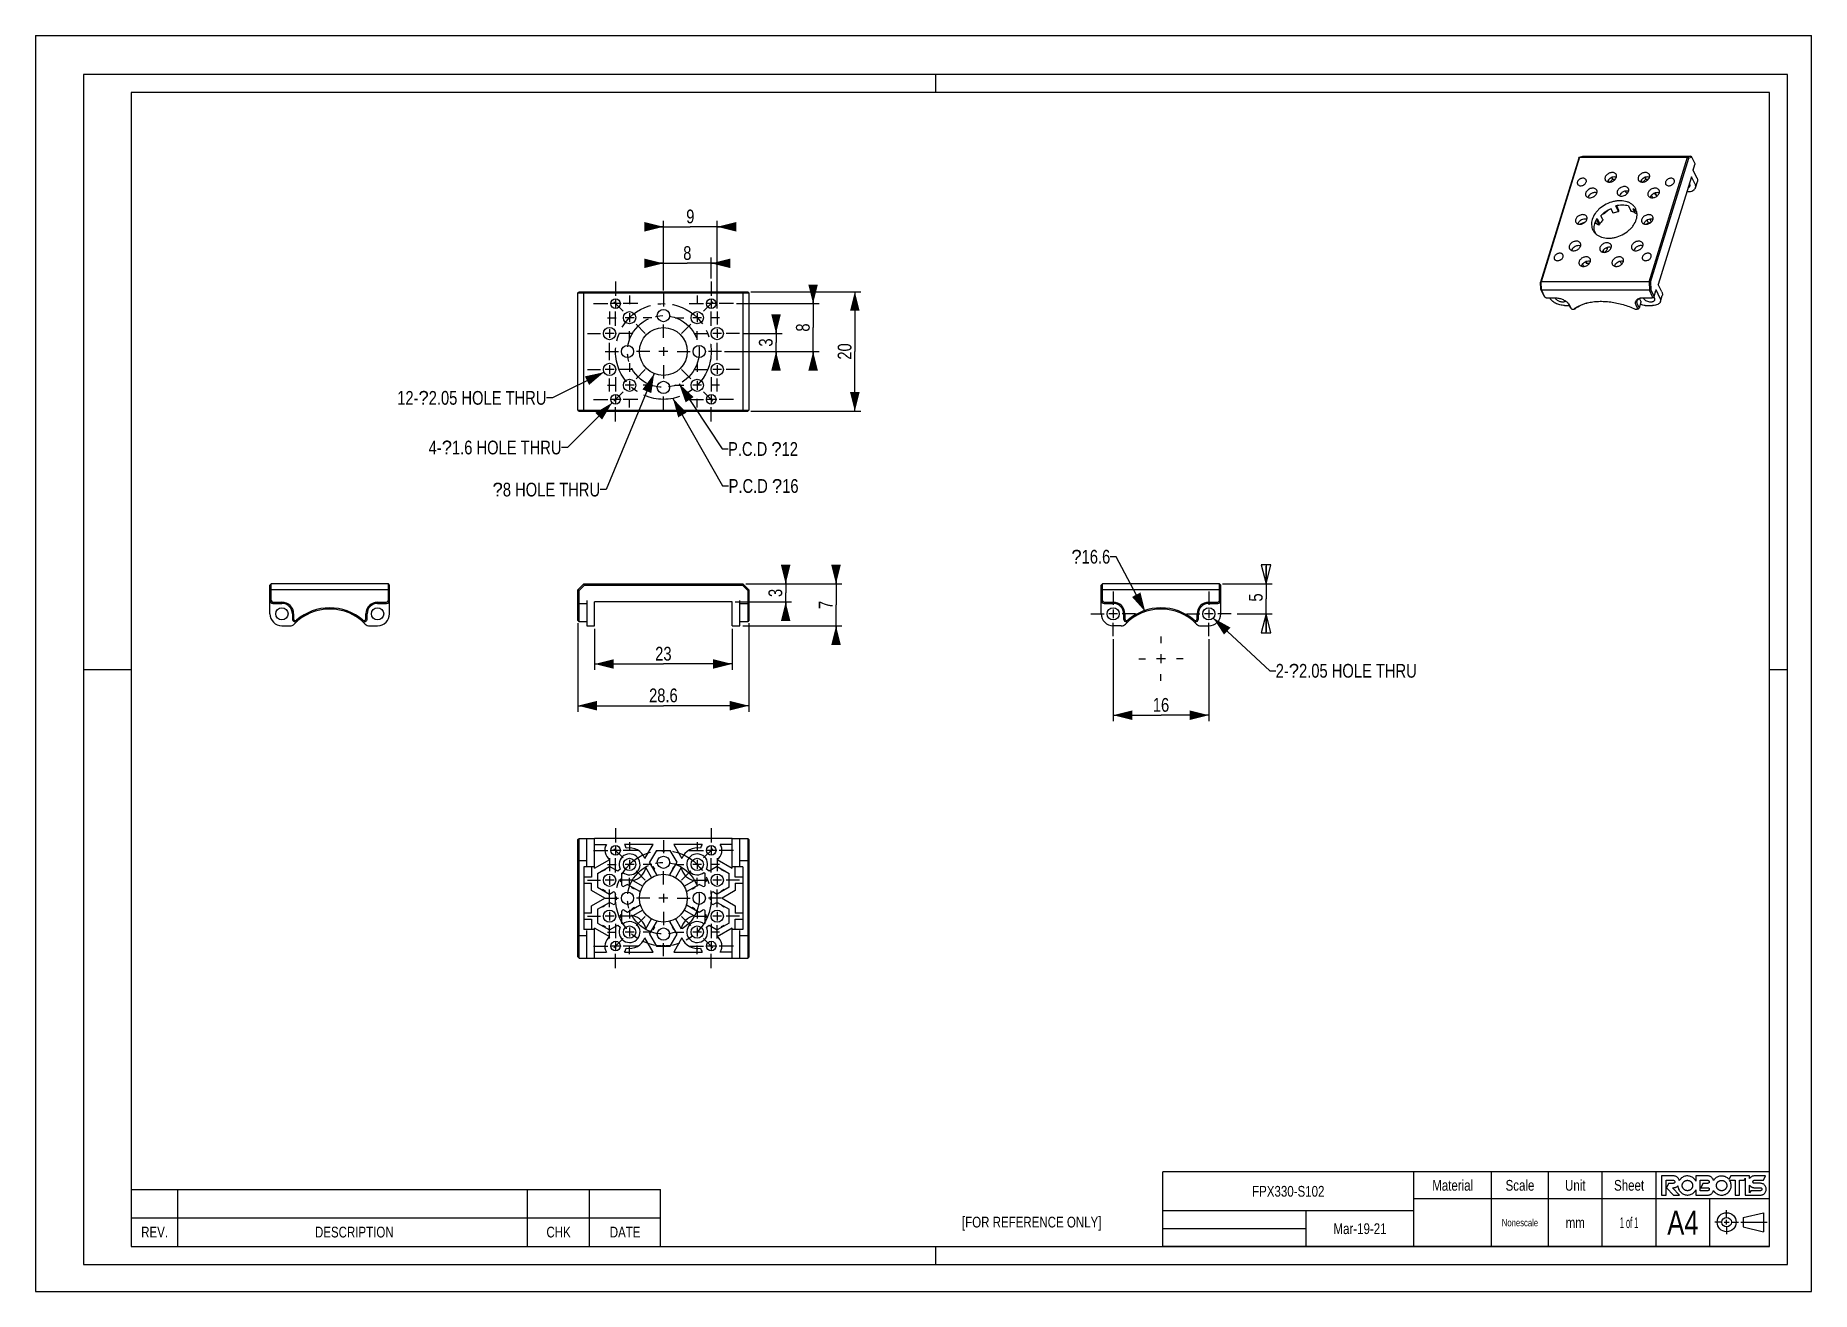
# Model space of a CAD drawing. Header units: millimetres. Extents: x 0 to 297, y 0 to 210.
import ezdxf

# ---------------------------------------------------------------- set-up
doc = ezdxf.new("R2010")
doc.units = ezdxf.units.MM
doc.header["$LTSCALE"] = 16.335
doc.linetypes.add('CENTER', pattern=[0.6, 0.375, -0.075, 0.075, -0.075])
doc.layers.get('0').update_dxf_attribs({"linetype": 'CONTINUOUS'})
doc.layers.add('02___PRT_ALL_AXES', color=7, linetype='CONTINUOUS')
doc.styles.get("Standard").update_dxf_attribs({"font": 'txt', "width": 0.8})
doc.styles.add('TEXTSTYLE_2', font='txt', dxfattribs={"width": 0.5})
doc.styles.add('TEXTSTYLE_3', font='symbol_asme.ttf')
doc.dimstyles.new('DIMSTYLE_1', dxfattribs={"dimtxt": 2.3, "dimasz": 3.2, "dimexe": 1, "dimexo": 0.5, "dimgap": 0.575, "dimtad": 1, "dimdsep": 46, "dimtxsty": 'Standard', "dimblk": '_FILLED', "dimblk1": '_FILLED', "dimblk2": '_FILLED', "dimcen": 0.09, "dimazin": 2, "dimtp": 0.2, "dimtm": 0.2, "dimtfac": 1, "dimtofl": 0, "dimtmove": 0, "dimatfit": 3, "dimldrblk": '_FILLED', "dimfxl": 0, "dimtolj": 1, "dimarcsym": 0})
doc.dimstyles.new('DIMSTYLE_2', dxfattribs={"dimtxt": 2.3, "dimasz": 3.2, "dimexe": 1, "dimexo": 0.5, "dimgap": 0.575, "dimtad": 1, "dimdsep": 46, "dimtxsty": 'Standard', "dimblk": '_FILLED', "dimblk1": '_FILLED', "dimblk2": '_FILLED', "dimcen": 0.09, "dimazin": 2, "dimtp": 0.1, "dimtm": 0.1, "dimtfac": 1, "dimtofl": 0, "dimtmove": 0, "dimatfit": 3, "dimldrblk": '_FILLED', "dimfxl": 0, "dimtolj": 1, "dimarcsym": 0})
doc.dimstyles.get("Standard").update_dxf_attribs({"dimtxt": 2.3, "dimasz": 3.2, "dimexe": 1, "dimexo": 0.5, "dimtad": 1, "dimdsep": 46, "dimtxsty": 'Standard', "dimblk": '_FILLED', "dimblk1": '_FILLED', "dimblk2": '_FILLED', "dimcen": 0.09, "dimazin": 2, "dimtol": 1, "dimtp": 0.01, "dimtm": 0.01, "dimtfac": 1, "dimtofl": 0, "dimtmove": 0, "dimatfit": 3, "dimldrblk": '_FILLED', "dimfxl": 0, "dimtolj": 1, "dimarcsym": 0})

msp = doc.modelspace()

# ---------------------------------------------------------------- texts
at = {"color": 2, "linetype": 'Continuous', "char_height": 2.3, "line_spacing_factor": 0.9}
for s, insert, width, attachment_point in [('12-\\fSymbol_ASME;{\\W1.0;?}\\ftxt;2.05 HOLE THRU', (85.443, 150.566), 33.99282, 3), ('4-\\fSymbol_ASME;{\\W1.0;?}\\ftxt;1.6 HOLE THRU', (87.965, 142.266), 30.31282, 3), ('P.C.D \\fSymbol_ASME;{\\W1.0;?}\\ftxt;12', (115.812, 142.016), 17.43282, 1), ('P.C.D \\fSymbol_ASME;{\\W1.0;?}\\ftxt;16', (115.909, 135.83), 17.43282, 1), ('2-\\fSymbol_ASME;{\\W1.0;?}\\ftxt;2.05 HOLE THRU', (207.401, 104.931), 32.15282, 1)]:
    msp.add_mtext(s, dxfattribs=dict(at, insert=insert, width=width, attachment_point=attachment_point))
at = {"color": 2, "linetype": 'Continuous', "char_height": 2.3, "attachment_point": 3, "line_spacing_factor": 0.9, "style": 'TEXTSTYLE_3'}
for s, insert, width in [('?\\ftxt;{\\W0.8;8 HOLE THRU}', (94.417, 135.228), 22.95282), ('?\\ftxt;{\\W0.8;16.6}', (179.73, 124.003), 10.07282)]:
    msp.add_mtext(s, dxfattribs=dict(at, insert=insert, width=width))
at = {"color": 7, "linetype": 'Continuous', "line_spacing_factor": 0.9}
for s, insert, char_height, width, attachment_point in [('Material', (237, 18.65), 1.8, 11.52, 2), ('Scale', (248.25, 18.65), 1.8, 7.2, 2), ('Unit', (257.5, 18.65), 1.8, 5.76, 2), ('Sheet', (266.5, 18.65), 1.8, 7.2, 2), ('FPX330-S102 ', (209.5, 17.65), 1.8, 17.28, 2), ('[FOR REFERENCE ONLY]', (154.932, 12.5), 1.8, 28.8, 1), ('Nonescale', (248.25, 12.1), 1.2, 8.64, 2), ('mm', (257.5, 12.4), 1.8, 2.88, 2), ('A4', (275.5, 13.5), 4, 6.4, 2), ('REV.', (19.917, 10.829), 1.8, 5.76, 2), (' DESCRIPTION', (53.042, 10.829), 1.8, 17.28, 2), ('CHK', (87.479, 10.829), 1.8, 4.32, 2), ('DATE', (98.604, 10.829), 1.8, 5.76, 2), ('Mar-19-21', (221.5, 11.4), 1.8, 12.96, 2)]:
    msp.add_mtext(s, dxfattribs=dict(at, insert=insert, char_height=char_height, width=width, attachment_point=attachment_point))
at = {"color": 7, "linetype": 'Continuous', "insert": (266.5, 12.4), "char_height": 1.8, "width": 5.4, "attachment_point": 2, "line_spacing_factor": 0.9, "style": 'TEXTSTYLE_2'}
msp.add_mtext('1 of 1', dxfattribs=at)

# ---------------------------------------------------------------- blocks, each defined once
blk = doc.blocks.new('_FILLED')
at = {"color": 0, "linetype": 'ByBlock'}
blk.add_solid([(0, 0), (-1, 0.25), (-1, -0.25)], dxfattribs=at)
blk = doc.blocks.new('*D2')
at = {"color": 2, "linetype": 'Continuous'}
for p, q in [((133.87, 118.3), (133.87, 121.3)), ((133.87, 121.3), (133.87, 114.8)), ((118.8, 118.3), (134.87, 118.3)), ((133.87, 108.3), (133.87, 114.8)), ((118.3, 111.3), (134.87, 111.3)), ((133.87, 111.3), (133.87, 108.3))]:
    blk.add_line(p, q, dxfattribs=at)
at = {"color": 2, "linetype": 'Continuous', "xscale": 3.2, "yscale": 3.2, "zscale": 3.2}
for p, rotation in [((133.87, 118.3), 270), ((133.87, 111.3), 90)]:
    blk.add_blockref('_FILLED', p, dxfattribs=dict(at, rotation=rotation))
at = {"color": 2, "linetype": 'Continuous', "insert": (130.99, 114.8), "char_height": 2.3, "width": 1.84, "attachment_point": 2, "rotation": 90, "line_spacing_factor": 0.9}
blk.add_mtext('7', dxfattribs=at)
blk = doc.blocks.new('*D3')
at = {"color": 2, "linetype": 'Continuous'}
for p, q in [((90.7, 111.74), (90.7, 96.94)), ((119.3, 111.74), (119.3, 96.94)), ((90.7, 97.94), (105, 97.94)), ((119.3, 97.94), (105, 97.94))]:
    blk.add_line(p, q, dxfattribs=at)
at = {"color": 2, "linetype": 'Continuous', "xscale": 3.2, "yscale": 3.2, "zscale": 3.2, "rotation": 180}
blk.add_blockref('_FILLED', (90.7, 97.94), dxfattribs=at)
at = {"color": 2, "linetype": 'Continuous', "xscale": 3.2, "yscale": 3.2, "zscale": 3.2}
blk.add_blockref('_FILLED', (119.3, 97.94), dxfattribs=at)
at = {"color": 2, "linetype": 'Continuous', "insert": (105, 100.82), "char_height": 2.3, "width": 7.36, "attachment_point": 2, "line_spacing_factor": 0.9}
blk.add_mtext('28.6', dxfattribs=at)
blk = doc.blocks.new('*D4')
at = {"color": 2, "linetype": 'Continuous'}
for p, q in [((93.5, 110.8), (93.5, 103.92)), ((116.5, 110.8), (116.5, 103.92)), ((93.5, 104.92), (105, 104.92)), ((116.5, 104.92), (105, 104.92))]:
    blk.add_line(p, q, dxfattribs=at)
at = {"color": 2, "linetype": 'Continuous', "xscale": 3.2, "yscale": 3.2, "zscale": 3.2, "rotation": 180}
blk.add_blockref('_FILLED', (93.5, 104.92), dxfattribs=at)
at = {"color": 2, "linetype": 'Continuous', "xscale": 3.2, "yscale": 3.2, "zscale": 3.2}
blk.add_blockref('_FILLED', (116.5, 104.92), dxfattribs=at)
at = {"color": 2, "linetype": 'Continuous', "insert": (105, 107.79), "char_height": 2.3, "width": 3.68, "attachment_point": 2, "line_spacing_factor": 0.9}
blk.add_mtext('23', dxfattribs=at)
blk = doc.blocks.new('*D5')
at = {"color": 2, "linetype": 'Continuous'}
for p, q in [((125.45, 118.3), (125.45, 121.3)), ((125.45, 121.3), (125.45, 116.8)), ((118.8, 118.3), (126.45, 118.3)), ((125.45, 112.3), (125.45, 116.8)), ((117, 115.3), (126.45, 115.3)), ((125.45, 115.3), (125.45, 112.3))]:
    blk.add_line(p, q, dxfattribs=at)
at = {"color": 2, "linetype": 'Continuous', "xscale": 3.2, "yscale": 3.2, "zscale": 3.2}
for p, rotation in [((125.45, 118.3), 270), ((125.45, 115.3), 90)]:
    blk.add_blockref('_FILLED', p, dxfattribs=dict(at, rotation=rotation))
at = {"color": 2, "linetype": 'Continuous', "insert": (122.57, 116.8), "char_height": 2.3, "width": 1.84, "attachment_point": 2, "rotation": 90, "line_spacing_factor": 0.9}
blk.add_mtext('3', dxfattribs=at)
blk = doc.blocks.new('*D6')
at = {"color": 2, "linetype": 'Continuous'}
for p, q in [((119.6, 167.17), (138.02, 167.17)), ((137.02, 167.17), (137.02, 157.17)), ((137.02, 147.17), (137.02, 157.17)), ((119.6, 147.17), (138.02, 147.17))]:
    blk.add_line(p, q, dxfattribs=at)
at = {"color": 2, "linetype": 'Continuous', "xscale": 3.2, "yscale": 3.2, "zscale": 3.2}
for p, rotation in [((137.02, 167.17), 90), ((137.02, 147.17), 270)]:
    blk.add_blockref('_FILLED', p, dxfattribs=dict(at, rotation=rotation))
at = {"color": 2, "linetype": 'Continuous', "insert": (134.15, 157.17), "char_height": 2.3, "width": 3.68, "attachment_point": 2, "rotation": 90, "line_spacing_factor": 0.9}
blk.add_mtext('20', dxfattribs=at)
blk = doc.blocks.new('*D7')
at = {"color": 2, "linetype": 'Continuous'}
for p, q in [((105, 167.38), (105, 172.91)), ((113, 169.38), (113, 172.91)), ((105, 171.91), (102, 171.91)), ((102, 171.91), (109, 171.91)), ((116, 171.91), (109, 171.91)), ((113, 171.91), (116, 171.91))]:
    blk.add_line(p, q, dxfattribs=at)
at = {"color": 2, "linetype": 'Continuous', "xscale": 3.2, "yscale": 3.2, "zscale": 3.2}
blk.add_blockref('_FILLED', (105, 171.91), dxfattribs=at)
at = {"color": 2, "linetype": 'Continuous', "xscale": 3.2, "yscale": 3.2, "zscale": 3.2, "rotation": 180}
blk.add_blockref('_FILLED', (113, 171.91), dxfattribs=at)
at = {"color": 2, "linetype": 'Continuous', "insert": (109, 174.78), "char_height": 2.3, "width": 1.84, "attachment_point": 2, "line_spacing_factor": 0.9}
blk.add_mtext('8', dxfattribs=at)
blk = doc.blocks.new('*D8')
at = {"color": 2, "linetype": 'Continuous'}
for p, q in [((105, 167.38), (105, 179.02)), ((114, 164.38), (114, 179.02)), ((105, 178.02), (102, 178.02)), ((102, 178.02), (109.5, 178.02)), ((117, 178.02), (109.5, 178.02)), ((114, 178.02), (117, 178.02))]:
    blk.add_line(p, q, dxfattribs=at)
at = {"color": 2, "linetype": 'Continuous', "xscale": 3.2, "yscale": 3.2, "zscale": 3.2}
blk.add_blockref('_FILLED', (105, 178.02), dxfattribs=at)
at = {"color": 2, "linetype": 'Continuous', "xscale": 3.2, "yscale": 3.2, "zscale": 3.2, "rotation": 180}
blk.add_blockref('_FILLED', (114, 178.02), dxfattribs=at)
at = {"color": 2, "linetype": 'Continuous', "insert": (109.5, 180.9), "char_height": 2.3, "width": 1.84, "attachment_point": 2, "line_spacing_factor": 0.9}
blk.add_mtext('9', dxfattribs=at)
blk = doc.blocks.new('*D9')
at = {"color": 2, "linetype": 'Continuous'}
for p, q in [((123.84, 160.17), (123.84, 163.17)), ((123.84, 163.17), (123.84, 158.67)), ((118.21, 160.17), (124.84, 160.17)), ((123.84, 154.17), (123.84, 158.67)), ((115.5, 157.17), (124.84, 157.17)), ((123.84, 157.17), (123.84, 154.17))]:
    blk.add_line(p, q, dxfattribs=at)
at = {"color": 2, "linetype": 'Continuous', "xscale": 3.2, "yscale": 3.2, "zscale": 3.2}
for p, rotation in [((123.84, 160.17), 270), ((123.84, 157.17), 90)]:
    blk.add_blockref('_FILLED', p, dxfattribs=dict(at, rotation=rotation))
at = {"color": 2, "linetype": 'Continuous', "insert": (120.97, 158.67), "char_height": 2.3, "width": 1.84, "attachment_point": 2, "rotation": 90, "line_spacing_factor": 0.9}
blk.add_mtext('3', dxfattribs=at)
blk = doc.blocks.new('*D10')
at = {"color": 2, "linetype": 'Continuous'}
for p, q in [((130.04, 165.17), (130.04, 168.17)), ((130.04, 168.17), (130.04, 161.17)), ((117.21, 165.17), (131.04, 165.17)), ((130.04, 154.17), (130.04, 161.17)), ((115.21, 157.17), (131.04, 157.17)), ((130.04, 157.17), (130.04, 154.17))]:
    blk.add_line(p, q, dxfattribs=at)
at = {"color": 2, "linetype": 'Continuous', "xscale": 3.2, "yscale": 3.2, "zscale": 3.2}
for p, rotation in [((130.04, 165.17), 270), ((130.04, 157.17), 90)]:
    blk.add_blockref('_FILLED', p, dxfattribs=dict(at, rotation=rotation))
at = {"color": 2, "linetype": 'Continuous', "insert": (127.17, 161.17), "char_height": 2.3, "width": 1.84, "attachment_point": 2, "rotation": 90, "line_spacing_factor": 0.9}
blk.add_mtext('8', dxfattribs=at)
blk = doc.blocks.new('_CLOSED')
at = {"color": 0, "linetype": 'ByBlock'}
for p, q in [((0, 0), (-1, 0.25)), ((-1, 0.25), (-1, -0.25)), ((-1, -0.25), (0, 0)), ((-1, 0), (0, 0))]:
    blk.add_line(p, q, dxfattribs=at)
blk = doc.blocks.new('*D11')
at = {"color": 2, "linetype": 'Continuous'}
for p, q in [((205.79, 118.3), (205.79, 121.3)), ((205.79, 121.3), (205.79, 115.8)), ((198.52, 118.3), (206.79, 118.3)), ((200.98, 113.3), (206.79, 113.3)), ((205.79, 110.3), (205.79, 115.8)), ((205.79, 113.3), (205.79, 110.3))]:
    blk.add_line(p, q, dxfattribs=at)
at = {"color": 2, "linetype": 'Continuous', "xscale": 3.2, "yscale": 3.2, "zscale": 3.2}
for p, rotation in [((205.79, 118.3), 270), ((205.79, 113.3), 90)]:
    blk.add_blockref('_CLOSED', p, dxfattribs=dict(at, rotation=rotation))
at = {"color": 2, "linetype": 'Continuous', "insert": (202.91, 116.72), "char_height": 2.3, "width": 1.84, "attachment_point": 3, "rotation": 90, "line_spacing_factor": 0.9}
blk.add_mtext('5', dxfattribs=at)
blk = doc.blocks.new('*D12')
at = {"color": 2, "linetype": 'Continuous'}
for p, q in [((180.22, 109.09), (180.22, 95.36)), ((196.22, 109.09), (196.22, 95.36)), ((180.22, 96.36), (188.22, 96.36)), ((196.22, 96.36), (188.22, 96.36))]:
    blk.add_line(p, q, dxfattribs=at)
at = {"color": 2, "linetype": 'Continuous', "xscale": 3.2, "yscale": 3.2, "zscale": 3.2, "rotation": 180}
blk.add_blockref('_FILLED', (180.22, 96.36), dxfattribs=at)
at = {"color": 2, "linetype": 'Continuous', "xscale": 3.2, "yscale": 3.2, "zscale": 3.2}
blk.add_blockref('_FILLED', (196.22, 96.36), dxfattribs=at)
at = {"color": 2, "linetype": 'Continuous', "insert": (188.22, 99.23), "char_height": 2.3, "width": 3.68, "attachment_point": 2, "line_spacing_factor": 0.9}
blk.add_mtext('16', dxfattribs=at)

# ---------------------------------------------------------------- dimensions: what is measured, and where the dimension line sits
at = {"color": 2, "linetype": 'Continuous'}
for base, p1, p2, angle, dimstyle, picture, middle in [((105.001, 178.021), (114.001, 163.88), (105.001, 166.88), 180, 'DIMSTYLE_1', '*D8', (109.501, 178.021)), ((130.041, 165.168), (114.713, 157.168), (116.713, 165.168), 90, 'DIMSTYLE_1', '*D10', (130.041, 161.168)), ((137.021, 147.168), (119.101, 167.168), (119.101, 147.168), 270, 'DIMSTYLE_1', '*D6', (137.021, 157.168)), ((123.841, 160.168), (115, 157.168), (117.713, 160.168), 90, 'DIMSTYLE_2', '*D9', (123.841, 158.725)), ((125.446, 118.303), (116.501, 115.303), (118.301, 118.303), 90, 'DIMSTYLE_2', '*D5', (125.446, 116.861)), ((133.868, 118.303), (117.801, 111.303), (118.301, 118.303), 90, 'DIMSTYLE_1', '*D2', (133.868, 114.803)), ((180.217, 96.358), (196.217, 109.591), (180.217, 109.591), 180, 'DIMSTYLE_1', '*D12', (188.447, 96.358))]:
    dim = msp.add_linear_dim(base=base, p1=p1, p2=p2, angle=angle, dimstyle=dimstyle, dxfattribs=at)
    dim.commit()
    dim.dimension.update_dxf_attribs({"geometry": picture, "text_midpoint": middle, "dimtype": 160})
for base, p1, p2, picture, middle in [((113.001, 171.906), (105.001, 166.88), (113.001, 168.88), '*D7', (109.001, 171.906)), ((119.301, 97.941), (90.701, 112.238), (119.301, 112.238), '*D3', (105.001, 97.941)), ((116.501, 104.917), (93.501, 111.303), (116.501, 111.303), '*D4', (105.058, 104.917))]:
    dim = msp.add_linear_dim(base=base, p1=p1, p2=p2, dimstyle='DIMSTYLE_1', dxfattribs=at)
    dim.commit()
    dim.dimension.update_dxf_attribs({"geometry": picture, "text_midpoint": middle, "dimtype": 160})
dim = msp.add_linear_dim(base=(205.786, 118.303), p1=(200.475, 113.303), p2=(198.017, 118.303), angle=90, dimstyle='DIMSTYLE_2', override={"dimblk1": 'CLOSED', "dimblk2": 'CLOSED', "dimsah": 1}, dxfattribs=at)
dim.commit()
dim.dimension.update_dxf_attribs({"geometry": '*D11', "text_midpoint": (205.786, 115.861), "dimtype": 160})

# ---------------------------------------------------------------- linework, layer by layer
at = {"color": 7, "linetype": 'Continuous'}
for p, q in [((0, 210), (0, 0)), ((0, 210), (297, 210)), ((297, 0), (297, 210)), ((8, 203.5), (8, 4.5)), ((293, 203.5), (8, 203.5)), ((150.5, 203.5), (150.5, 200.5)), ((293, 4.5), (293, 203.5)), ((258.074, 189.474), (251.675, 168.767)), ((258.217, 189.663), (251.778, 168.826)), ((258.074, 189.474), (258.217, 189.663)), ((258.217, 189.663), (258.764, 189.824)), ((258.217, 189.663), (276.27, 189.663)), ((258.764, 189.824), (276.817, 189.824)), ((269.831, 168.826), (276.27, 189.663)), ((270.096, 168.767), (276.495, 189.474)), ((276.817, 189.824), (276.27, 189.663)), ((276.27, 189.663), (276.495, 189.474)), ((276.978, 189.616), (276.495, 189.474)), ((276.817, 189.824), (276.978, 189.616)), ((276.978, 189.616), (277.487, 188.58)), ((277.858, 186.163), (277.172, 187.562)), ((277.211, 187.483), (277.504, 188.432)), ((262.99, 185.803), (263.121, 185.495)), ((263.775, 185.996), (263.281, 185.496)), ((263.31, 185.526), (263.323, 185.5)), ((263.775, 185.996), (263.638, 186.277)), ((263.775, 185.996), (264.223, 185.996)), ((264.207, 185.996), (264.213, 185.984)), ((268.517, 185.803), (268.647, 185.495)), ((269.302, 185.996), (268.808, 185.496)), ((269.302, 185.996), (269.164, 186.277)), ((269.302, 185.996), (269.749, 185.996)), ((277.544, 185.145), (276.934, 186.388)), ((277.612, 184.554), (277.927, 185.573)), ((264.65, 180.69), (264.254, 181.498)), ((264.804, 180.594), (264.35, 181.519)), ((264.617, 181.127), (264.418, 181.533)), ((264.617, 181.127), (264.469, 181.543)), ((265.99, 183.749), (265.876, 183.981)), ((266.26, 183.646), (266.186, 183.646)), ((266.381, 181.498), (266.777, 180.69)), ((270.475, 182.879), (270.261, 183.314)), ((270.951, 183.359), (270.804, 183.659)), ((270.842, 183.672), (271.112, 183.121)), ((270.951, 183.359), (271.104, 183.115)), ((276.165, 183.901), (276.312, 183.901)), ((258.223, 178.443), (259.211, 178.864)), ((260.784, 178.719), (261.3, 178.42)), ((260.819, 178.802), (260.922, 178.638)), ((260.83, 178.827), (260.922, 178.638)), ((261.495, 178.365), (261.055, 179.261)), ((261.142, 179.403), (261.539, 178.595)), ((262.08, 179.257), (261.775, 179.879)), ((263.783, 180.404), (263.478, 181.026)), ((264.757, 180.748), (264.617, 181.127)), ((264.786, 180.588), (264.804, 180.594)), ((267.467, 180.404), (267.162, 181.026)), ((269.276, 178.443), (270.264, 178.864)), ((269.734, 178.638), (269.497, 179.111)), ((269.968, 179.284), (270.193, 178.834)), ((260.976, 176.794), (260.583, 177.594)), ((262.122, 174.053), (262.253, 173.745)), ((262.413, 173.746), (262.675, 174.012)), ((262.868, 174.327), (262.77, 174.527)), ((258.928, 171.4), (258.723, 171.816)), ((258.924, 171.396), (258.928, 171.4)), ((259.315, 172.062), (259.261, 172.17)), ((259.418, 171.896), (259.28, 172.177)), ((259.315, 172.062), (259.418, 171.896)), ((259.866, 171.896), (259.418, 171.896)), ((265.122, 171.999), (265.008, 172.231)), ((265.392, 171.896), (265.319, 171.896)), ((90.701, 166.968), (90.901, 167.168)), ((90.701, 147.368), (90.701, 166.968)), ((90.701, 166.968), (119.301, 166.968)), ((90.901, 167.168), (119.101, 167.168)), ((91.701, 166.968), (91.784, 167.168)), ((91.701, 147.368), (91.701, 166.968)), ((118.218, 167.168), (118.301, 166.968)), ((118.301, 166.968), (118.301, 147.368)), ((119.301, 166.968), (119.101, 167.168)), ((119.301, 166.968), (119.301, 147.368)), ((251.778, 168.826), (251.675, 168.767)), ((251.731, 167.526), (251.675, 168.767)), ((251.841, 167.421), (251.731, 167.526)), ((251.731, 167.526), (252.239, 166.49)), ((251.841, 167.421), (251.778, 168.826)), ((269.831, 168.826), (251.778, 168.826)), ((251.841, 167.421), (252.375, 166.333)), ((269.894, 167.421), (251.841, 167.421)), ((252.411, 166.282), (252.299, 166.405)), ((270.096, 168.767), (269.831, 168.826)), ((269.831, 168.826), (269.894, 167.421)), ((269.894, 167.421), (270.152, 167.526)), ((270.428, 166.333), (269.894, 167.421)), ((270.096, 168.767), (270.152, 167.526)), ((270.66, 166.49), (270.152, 167.526)), ((270.678, 166.343), (270.992, 167.361)), ((270.975, 167.508), (271.661, 166.11)), ((271.976, 167.128), (271.366, 168.371)), ((271.73, 165.519), (272.045, 166.538)), ((252.743, 166.147), (254.124, 166.147)), ((253.24, 166.11), (253.222, 166.147)), ((255.692, 164.867), (256.49, 164.867)), ((256.38, 165.092), (256.635, 164.57)), ((256.515, 164.935), (256.771, 164.414)), ((256.807, 164.363), (256.695, 164.485)), ((257.217, 164.236), (257.379, 164.274)), ((267.916, 164.414), (267.66, 164.935)), ((267.809, 164.236), (267.971, 164.274)), ((268.149, 164.57), (267.893, 165.092)), ((268.48, 165.441), (268.166, 164.423)), ((268.463, 165.589), (268.244, 166.035)), ((268.861, 166.147), (270.243, 166.147)), ((269.187, 164.867), (270.429, 164.867)), ((270.321, 166.155), (270.483, 166.193)), ((90.701, 147.368), (90.901, 147.168)), ((90.701, 147.368), (119.301, 147.368)), ((90.901, 147.168), (119.101, 147.168)), ((91.784, 147.168), (91.701, 147.368)), ((118.301, 147.368), (118.218, 147.168)), ((119.301, 147.368), (119.101, 147.168)), ((39.408, 118.303), (39.208, 118.103)), ((39.208, 113.303), (39.208, 118.103)), ((39.408, 117.303), (39.208, 117.22)), ((39.408, 115.553), (39.408, 118.303)), ((59.008, 118.303), (39.408, 118.303)), ((59.008, 117.303), (39.408, 117.303)), ((59.008, 115.553), (59.008, 118.303)), ((59.208, 118.103), (59.008, 118.303)), ((59.008, 117.303), (59.208, 117.22)), ((59.208, 113.303), (59.208, 118.103)), ((91.701, 118.303), (90.701, 117.303)), ((90.701, 112.165), (90.701, 117.303)), ((90.701, 117.303), (90.901, 117.22)), ((91.784, 118.103), (90.901, 117.22)), ((90.901, 111.965), (90.901, 117.22)), ((91.784, 118.103), (91.701, 118.303)), ((91.701, 118.303), (118.301, 118.303)), ((91.784, 118.103), (118.218, 118.103)), ((118.301, 118.303), (118.218, 118.103)), ((119.101, 117.22), (118.218, 118.103)), ((119.301, 117.303), (118.301, 118.303)), ((119.301, 117.303), (119.101, 117.22)), ((119.101, 117.22), (119.101, 111.965)), ((119.301, 117.303), (119.301, 112.165)), ((178.417, 118.303), (178.217, 118.103)), ((178.217, 113.303), (178.217, 118.103)), ((178.417, 117.303), (178.217, 117.22)), ((178.417, 115.553), (178.417, 118.303)), ((198.017, 118.303), (178.417, 118.303)), ((198.017, 117.303), (178.417, 117.303)), ((198.017, 115.553), (198.017, 118.303)), ((198.217, 118.103), (198.017, 118.303)), ((198.017, 117.303), (198.217, 117.22)), ((198.217, 113.303), (198.217, 118.103)), ((39.708, 115.253), (41.208, 115.253)), ((39.708, 115.053), (41.208, 115.053)), ((42.958, 113.303), (42.958, 112.465)), ((43.158, 113.303), (43.158, 112.465)), ((55.258, 112.465), (55.258, 113.303)), ((55.458, 112.465), (55.458, 113.303)), ((57.208, 115.253), (58.708, 115.253)), ((57.208, 115.053), (58.708, 115.053)), ((90.701, 115.253), (90.901, 115.053)), ((90.901, 115.053), (92.201, 115.053)), ((92.201, 115.553), (92.201, 111.303)), ((93.501, 111.303), (93.501, 115.303)), ((116.501, 111.303), (116.501, 115.303)), ((117.801, 111.303), (117.801, 115.553)), ((117.801, 115.053), (119.101, 115.053)), ((119.301, 115.253), (119.101, 115.053)), ((178.717, 115.253), (180.217, 115.253)), ((178.717, 115.053), (180.217, 115.053)), ((181.967, 113.303), (181.967, 112.465)), ((182.167, 113.303), (182.167, 112.465)), ((194.267, 112.465), (194.267, 113.303)), ((194.467, 112.465), (194.467, 113.303)), ((196.217, 115.253), (197.717, 115.253)), ((196.217, 115.053), (197.717, 115.053)), ((41.208, 111.303), (42.557, 111.303)), ((55.859, 111.303), (57.208, 111.303)), ((90.701, 112.165), (90.901, 111.965)), ((92.201, 111.965), (90.901, 111.965)), ((92.201, 111.303), (93.501, 111.303)), ((116.501, 111.303), (117.801, 111.303)), ((119.101, 111.965), (117.801, 111.965)), ((119.301, 112.165), (119.101, 111.965)), ((181.565, 111.303), (180.217, 111.303)), ((194.868, 111.303), (196.217, 111.303)), ((8, 104), (16, 104)), ((290, 104), (293, 104)), ((90.701, 75.556), (90.901, 75.756)), ((90.701, 55.956), (90.701, 75.556)), ((90.901, 55.756), (90.901, 75.756)), ((90.901, 75.756), (93.501, 75.756)), ((92.201, 71.179), (92.201, 75.756)), ((93.501, 70.777), (93.501, 75.756)), ((93.501, 74.756), (95.504, 74.756)), ((103.269, 74.756), (98.497, 74.756)), ((101.91, 72.402), (103.269, 74.756)), ((106.733, 74.756), (108.092, 72.402)), ((111.504, 74.756), (106.733, 74.756)), ((116.501, 74.756), (114.497, 74.756)), ((116.501, 75.756), (119.101, 75.756)), ((116.501, 70.777), (116.501, 75.756)), ((117.801, 71.179), (117.801, 75.756)), ((119.101, 75.756), (119.101, 55.756)), ((119.301, 75.556), (119.101, 75.756)), ((119.301, 75.556), (119.301, 55.956)), ((90.701, 71.806), (90.901, 72.006)), ((92.201, 72.006), (90.901, 72.006)), ((93.501, 70.777), (96.033, 72.239)), ((103.846, 73.756), (102.691, 71.756)), ((103.846, 69.756), (102.691, 71.756)), ((103.846, 73.756), (106.155, 73.756)), ((104.751, 73.636), (104.751, 73.756)), ((105.251, 73.636), (104.751, 73.636)), ((105.251, 73.756), (105.251, 73.636)), ((107.31, 71.756), (106.155, 73.756)), ((106.155, 69.756), (107.31, 71.756)), ((113.969, 72.239), (116.501, 70.777)), ((119.101, 72.006), (117.801, 72.006)), ((119.301, 71.806), (119.101, 72.006)), ((91.701, 71.006), (91.701, 60.506)), ((93.501, 71.006), (91.701, 71.006)), ((93.001, 69.256), (91.701, 69.256)), ((93.001, 71.006), (93.001, 69.256)), ((94.001, 69.911), (96.001, 71.065)), ((94.001, 69.911), (94.001, 67.601)), ((94.844, 70.259), (94.784, 70.363)), ((95.277, 70.509), (94.844, 70.259)), ((95.217, 70.613), (95.277, 70.509)), ((97.367, 70.277), (96.001, 71.065)), ((97.788, 70.611), (97.367, 70.277)), ((97.881, 68.506), (97.881, 69.006)), ((97.881, 69.006), (98.001, 69.006)), ((98.001, 68.506), (97.881, 68.506)), ((98.001, 69.911), (98.212, 70.078)), ((98.001, 69.911), (98.001, 68.008)), ((99.876, 68.715), (101.537, 67.756)), ((103.001, 69.22), (102.042, 70.881)), ((103.144, 70.973), (103.248, 71.033)), ((103.248, 71.033), (103.498, 70.6)), ((103.498, 70.6), (103.394, 70.54)), ((103.846, 69.756), (103.846, 69.586)), ((106.155, 69.586), (106.155, 69.756)), ((106.504, 70.6), (106.754, 71.033)), ((106.608, 70.54), (106.504, 70.6)), ((106.754, 71.033), (106.858, 70.973)), ((107.96, 70.881), (107.001, 69.22)), ((108.465, 67.756), (110.126, 68.715)), ((111.79, 70.078), (112.001, 69.911)), ((112.001, 68.008), (112.001, 69.911)), ((112.001, 69.006), (112.121, 69.006)), ((112.121, 68.506), (112.001, 68.506)), ((112.121, 69.006), (112.121, 68.506)), ((112.634, 70.277), (112.213, 70.611)), ((114.001, 71.065), (112.634, 70.277)), ((114.001, 71.065), (116.001, 69.911)), ((114.724, 70.509), (114.784, 70.613)), ((115.157, 70.259), (114.724, 70.509)), ((115.217, 70.363), (115.157, 70.259)), ((116.001, 67.601), (116.001, 69.911)), ((118.301, 71.006), (116.501, 71.006)), ((117.001, 69.256), (117.001, 71.006)), ((118.301, 69.256), (117.001, 69.256)), ((118.301, 71.006), (118.301, 60.506)), ((91.701, 68.256), (93.001, 68.256)), ((93.001, 67.024), (93.001, 68.256)), ((95.197, 65.756), (93.001, 67.024)), ((93.001, 64.488), (95.197, 65.756)), ((94.001, 67.601), (96.001, 66.447)), ((94.784, 67.149), (94.844, 67.253)), ((94.844, 67.253), (95.277, 67.003)), ((95.277, 67.003), (95.217, 66.899)), ((96.001, 66.447), (96.551, 66.764)), ((97.001, 65.008), (97.001, 66.504)), ((97.001, 66.006), (97.121, 66.006)), ((97.121, 65.506), (97.001, 65.506)), ((97.121, 66.006), (97.121, 65.506)), ((99.001, 68.065), (98.451, 67.748)), ((99.001, 68.065), (101.001, 66.911)), ((99.724, 67.509), (99.784, 67.613)), ((100.157, 67.259), (99.724, 67.509)), ((100.217, 67.363), (100.157, 67.259)), ((101.171, 66.911), (101.001, 66.911)), ((109.001, 66.911), (108.83, 66.911)), ((109.001, 66.911), (111.001, 68.065)), ((109.844, 67.259), (109.784, 67.363)), ((110.277, 67.509), (109.844, 67.259)), ((110.217, 67.613), (110.277, 67.509)), ((111.551, 67.748), (111.001, 68.065)), ((112.881, 66.006), (113.001, 66.006)), ((112.881, 65.506), (112.881, 66.006)), ((113.001, 65.506), (112.881, 65.506)), ((113.001, 66.504), (113.001, 65.008)), ((113.451, 66.764), (114.001, 66.447)), ((116.001, 67.601), (114.001, 66.447)), ((114.724, 67.003), (115.157, 67.253)), ((114.784, 66.899), (114.724, 67.003)), ((117.001, 67.024), (114.805, 65.756)), ((114.805, 65.756), (117.001, 64.488)), ((115.157, 67.253), (115.217, 67.149)), ((117.001, 68.256), (118.301, 68.256)), ((117.001, 68.256), (117.001, 67.024)), ((93.001, 63.256), (91.701, 63.256)), ((93.001, 63.256), (93.001, 64.488)), ((94.001, 63.911), (96.001, 65.065)), ((94.001, 63.911), (94.001, 61.601)), ((94.844, 64.259), (94.784, 64.363)), ((95.277, 64.509), (94.844, 64.259)), ((95.217, 64.613), (95.277, 64.509)), ((96.551, 64.748), (96.001, 65.065)), ((97.881, 62.506), (97.881, 63.006)), ((97.881, 63.006), (98.001, 63.006)), ((98.001, 62.506), (97.881, 62.506)), ((98.001, 63.504), (98.001, 61.601)), ((98.451, 63.764), (99.001, 63.447)), ((99.001, 63.447), (101.001, 64.601)), ((99.724, 64.003), (100.157, 64.253)), ((99.784, 63.899), (99.724, 64.003)), ((101.537, 63.756), (99.876, 62.797)), ((100.157, 64.253), (100.217, 64.149)), ((101.001, 64.601), (101.171, 64.601)), ((110.126, 62.797), (108.465, 63.756)), ((108.83, 64.601), (109.001, 64.601)), ((109.001, 64.601), (111.001, 63.447)), ((109.784, 64.149), (109.844, 64.253)), ((109.844, 64.253), (110.277, 64.003)), ((110.277, 64.003), (110.217, 63.899)), ((111.001, 63.447), (111.551, 63.764)), ((112.001, 61.601), (112.001, 63.504)), ((112.001, 63.006), (112.121, 63.006)), ((112.121, 62.506), (112.001, 62.506)), ((112.121, 63.006), (112.121, 62.506)), ((114.001, 65.065), (113.451, 64.748)), ((114.001, 65.065), (116.001, 63.911)), ((114.724, 64.509), (114.784, 64.613)), ((115.157, 64.259), (114.724, 64.509)), ((115.217, 64.363), (115.157, 64.259)), ((116.001, 61.601), (116.001, 63.911)), ((117.001, 64.488), (117.001, 63.256)), ((118.301, 63.256), (117.001, 63.256)), ((90.701, 59.706), (90.901, 59.506)), ((90.901, 59.506), (92.201, 59.506)), ((91.701, 62.256), (93.001, 62.256)), ((93.501, 60.506), (91.701, 60.506)), ((92.201, 55.756), (92.201, 60.333)), ((93.001, 62.256), (93.001, 60.506)), ((93.501, 55.756), (93.501, 60.735)), ((96.033, 59.274), (93.501, 60.735)), ((94.001, 61.601), (96.001, 60.447)), ((94.784, 61.149), (94.844, 61.253)), ((94.844, 61.253), (95.277, 61.003)), ((95.277, 61.003), (95.217, 60.899)), ((96.001, 60.447), (97.367, 61.236)), ((97.367, 61.236), (97.788, 60.901)), ((98.212, 61.434), (98.001, 61.601)), ((102.042, 60.631), (103.001, 62.292)), ((102.691, 59.756), (103.846, 61.756)), ((102.691, 59.756), (103.846, 57.756)), ((103.248, 60.48), (103.144, 60.54)), ((103.498, 60.913), (103.248, 60.48)), ((103.394, 60.973), (103.498, 60.913)), ((103.846, 61.926), (103.846, 61.756)), ((106.155, 61.756), (106.155, 61.926)), ((107.31, 59.756), (106.155, 61.756)), ((106.155, 57.756), (107.31, 59.756)), ((106.504, 60.913), (106.608, 60.973)), ((106.754, 60.48), (106.504, 60.913)), ((106.858, 60.54), (106.754, 60.48)), ((107.001, 62.292), (107.96, 60.631)), ((112.001, 61.601), (111.79, 61.434)), ((112.213, 60.901), (112.634, 61.236)), ((112.634, 61.236), (114.001, 60.447)), ((116.501, 60.735), (113.969, 59.274)), ((116.001, 61.601), (114.001, 60.447)), ((114.724, 61.003), (115.157, 61.253)), ((114.784, 60.899), (114.724, 61.003)), ((115.157, 61.253), (115.217, 61.149)), ((116.501, 55.756), (116.501, 60.735)), ((118.301, 60.506), (116.501, 60.506)), ((117.001, 62.256), (118.301, 62.256)), ((117.001, 60.506), (117.001, 62.256)), ((117.801, 55.756), (117.801, 60.333)), ((117.801, 59.506), (119.101, 59.506)), ((119.301, 59.706), (119.101, 59.506)), ((93.501, 56.756), (95.504, 56.756)), ((98.497, 56.756), (103.269, 56.756)), ((103.269, 56.756), (101.91, 59.11)), ((103.846, 57.756), (106.155, 57.756)), ((104.751, 57.876), (105.251, 57.876)), ((104.751, 57.756), (104.751, 57.876)), ((105.251, 57.876), (105.251, 57.756)), ((108.092, 59.11), (106.733, 56.756)), ((106.733, 56.756), (111.504, 56.756)), ((116.501, 56.756), (114.497, 56.756)), ((90.701, 55.956), (90.901, 55.756)), ((90.901, 55.756), (93.501, 55.756)), ((116.501, 55.756), (119.101, 55.756)), ((119.301, 55.956), (119.101, 55.756)), ((273.93, 19.315), (271.945, 19.315)), ((271.945, 19.315), (271.945, 16.121)), ((272.675, 18.585), (273.93, 18.585)), ((272.675, 16.121), (272.675, 18.585)), ((273.086, 18.081), (272.766, 17.353)), ((273.93, 18.081), (273.086, 18.081)), ((274.052, 19.308), (273.93, 19.315)), ((273.93, 18.585), (273.951, 18.584)), ((273.951, 18.082), (273.93, 18.081)), ((273.951, 18.584), (274.009, 18.573)), ((274.009, 18.093), (273.951, 18.082)), ((274.009, 18.573), (274.036, 18.563)), ((274.036, 18.104), (274.009, 18.093)), ((274.036, 18.563), (274.061, 18.549)), ((274.061, 18.117), (274.036, 18.104)), ((274.167, 19.288), (274.052, 19.308)), ((274.061, 18.549), (274.108, 18.512)), ((274.108, 18.155), (274.061, 18.117)), ((274.108, 18.512), (274.145, 18.465)), ((274.145, 18.202), (274.108, 18.155)), ((274.145, 18.465), (274.159, 18.44)), ((274.159, 18.227), (274.145, 18.202)), ((274.159, 18.44), (274.169, 18.413)), ((274.169, 18.254), (274.159, 18.227)), ((274.276, 19.255), (274.167, 19.288)), ((274.169, 18.413), (274.18, 18.354)), ((274.18, 18.312), (274.169, 18.254)), ((274.18, 18.354), (274.181, 18.333)), ((274.181, 18.333), (274.18, 18.312)), ((274.38, 19.208), (274.276, 19.255)), ((274.479, 19.148), (274.38, 19.208)), ((274.572, 19.075), (274.479, 19.148)), ((274.623, 19.027), (274.572, 19.075)), ((274.687, 18.957), (274.623, 19.027)), ((274.757, 18.863), (274.687, 18.957)), ((274.814, 18.763), (274.757, 18.863)), ((274.858, 18.658), (274.814, 18.763)), ((274.888, 18.547), (274.858, 18.658)), ((274.973, 18.67), (274.888, 18.547)), ((275.072, 18.789), (274.973, 18.67)), ((275.128, 18.847), (275.072, 18.789)), ((275.169, 18.887), (275.128, 18.847)), ((275.287, 18.988), (275.169, 18.887)), ((275.409, 19.075), (275.287, 18.988)), ((275.392, 17.788), (275.396, 17.83)), ((275.396, 17.83), (275.402, 17.871)), ((275.402, 17.871), (275.41, 17.912)), ((275.536, 19.148), (275.409, 19.075)), ((275.41, 17.912), (275.419, 17.951)), ((275.419, 17.951), (275.43, 17.989)), ((275.43, 17.989), (275.443, 18.026)), ((275.443, 18.026), (275.451, 18.045)), ((275.451, 18.045), (275.458, 18.063)), ((275.458, 18.063), (275.475, 18.099)), ((275.475, 18.099), (275.493, 18.134)), ((275.493, 18.134), (275.514, 18.169)), ((275.514, 18.169), (275.536, 18.202)), ((275.668, 19.208), (275.536, 19.148)), ((275.536, 18.202), (275.56, 18.236)), ((275.56, 18.236), (275.586, 18.268)), ((275.586, 18.268), (275.615, 18.3)), ((275.615, 18.3), (275.645, 18.332)), ((275.645, 18.332), (275.661, 18.347)), ((275.661, 18.347), (275.693, 18.376)), ((275.806, 19.254), (275.668, 19.208)), ((275.693, 18.376), (275.726, 18.404)), ((275.726, 18.404), (275.759, 18.429)), ((275.759, 18.429), (275.793, 18.452)), ((275.793, 18.452), (275.828, 18.473)), ((275.949, 19.288), (275.806, 19.254)), ((275.828, 18.473), (275.863, 18.493)), ((275.863, 18.493), (275.899, 18.51)), ((275.899, 18.51), (275.935, 18.526)), ((275.935, 18.526), (275.972, 18.539)), ((276.099, 19.308), (275.949, 19.288)), ((275.972, 18.539), (276.01, 18.551)), ((276.01, 18.551), (276.049, 18.562)), ((276.049, 18.562), (276.089, 18.57)), ((276.089, 18.57), (276.129, 18.577)), ((276.257, 19.315), (276.099, 19.308)), ((276.129, 18.577), (276.171, 18.581)), ((276.171, 18.581), (276.213, 18.584)), ((276.213, 18.584), (276.257, 18.585)), ((276.315, 19.314), (276.257, 19.315)), ((276.257, 18.585), (276.282, 18.585)), ((276.282, 18.585), (276.325, 18.583)), ((276.469, 19.302), (276.315, 19.314)), ((276.325, 18.583), (276.367, 18.579)), ((276.367, 18.579), (276.409, 18.573)), ((276.409, 18.573), (276.449, 18.566)), ((276.449, 18.566), (276.488, 18.556)), ((276.617, 19.277), (276.469, 19.302)), ((276.488, 18.556), (276.527, 18.545)), ((276.527, 18.545), (276.564, 18.532)), ((276.564, 18.532), (276.601, 18.517)), ((276.601, 18.517), (276.637, 18.501)), ((276.758, 19.239), (276.617, 19.277)), ((276.637, 18.501), (276.672, 18.483)), ((276.672, 18.483), (276.707, 18.462)), ((276.707, 18.462), (276.741, 18.44)), ((276.741, 18.44), (276.774, 18.416)), ((276.894, 19.188), (276.758, 19.239)), ((276.774, 18.416), (276.807, 18.39)), ((276.807, 18.39), (276.839, 18.362)), ((276.839, 18.362), (276.871, 18.332)), ((276.871, 18.332), (276.901, 18.3)), ((277.024, 19.123), (276.894, 19.188)), ((276.901, 18.3), (276.929, 18.268)), ((276.929, 18.268), (276.955, 18.235)), ((276.955, 18.235), (276.979, 18.202)), ((276.979, 18.202), (277.001, 18.168)), ((277.001, 18.168), (277.021, 18.134)), ((277.021, 18.134), (277.04, 18.098)), ((277.149, 19.045), (277.024, 19.123)), ((277.04, 18.098), (277.056, 18.062)), ((277.056, 18.062), (277.071, 18.025)), ((277.071, 18.025), (277.084, 17.988)), ((277.084, 17.988), (277.095, 17.949)), ((277.095, 17.949), (277.105, 17.91)), ((277.105, 17.91), (277.112, 17.87)), ((277.112, 17.87), (277.118, 17.828)), ((277.118, 17.828), (277.122, 17.786)), ((277.27, 18.954), (277.149, 19.045)), ((277.386, 18.847), (277.27, 18.954)), ((277.405, 18.827), (277.386, 18.847)), ((277.509, 18.711), (277.405, 18.827)), ((277.598, 18.589), (277.509, 18.711)), ((277.674, 18.462), (277.598, 18.589)), ((279.659, 19.315), (277.674, 19.315)), ((277.674, 19.315), (277.674, 18.462)), ((278.404, 18.585), (279.659, 18.585)), ((278.404, 16.851), (278.404, 18.585)), ((278.815, 18.081), (278.495, 17.352)), ((279.659, 18.081), (278.815, 18.081)), ((279.781, 19.308), (279.659, 19.315)), ((279.659, 18.585), (279.665, 18.585)), ((279.665, 18.081), (279.659, 18.081)), ((279.665, 18.585), (279.687, 18.584)), ((279.687, 18.083), (279.665, 18.081)), ((279.687, 18.584), (279.709, 18.581)), ((279.709, 18.086), (279.687, 18.083)), ((279.709, 18.581), (279.729, 18.576)), ((279.729, 18.091), (279.709, 18.086)), ((279.729, 18.576), (279.749, 18.57)), ((279.749, 18.097), (279.729, 18.091)), ((279.749, 18.57), (279.759, 18.566)), ((279.759, 18.101), (279.749, 18.097)), ((279.759, 18.566), (279.768, 18.562)), ((279.768, 18.105), (279.759, 18.101)), ((279.768, 18.562), (279.786, 18.552)), ((279.786, 18.115), (279.768, 18.105)), ((279.896, 19.288), (279.781, 19.308)), ((279.786, 18.552), (279.804, 18.54)), ((279.804, 18.126), (279.786, 18.115)), ((279.804, 18.54), (279.821, 18.527)), ((279.821, 18.14), (279.804, 18.126)), ((279.821, 18.527), (279.837, 18.512)), ((279.837, 18.155), (279.821, 18.14)), ((279.837, 18.512), (279.852, 18.495)), ((279.852, 18.171), (279.837, 18.155)), ((279.852, 18.495), (279.866, 18.478)), ((279.866, 18.188), (279.852, 18.171)), ((279.866, 18.478), (279.877, 18.461)), ((279.877, 18.206), (279.866, 18.188)), ((279.877, 18.461), (279.887, 18.442)), ((279.887, 18.224), (279.877, 18.206)), ((279.887, 18.442), (279.891, 18.433)), ((279.891, 18.234), (279.887, 18.224)), ((279.891, 18.433), (279.895, 18.423)), ((279.895, 18.243), (279.891, 18.234)), ((279.895, 18.423), (279.901, 18.403)), ((279.901, 18.263), (279.895, 18.243)), ((280.006, 19.255), (279.896, 19.288)), ((279.901, 18.403), (279.906, 18.383)), ((279.906, 18.284), (279.901, 18.263)), ((279.906, 18.383), (279.909, 18.361)), ((279.909, 18.306), (279.906, 18.284)), ((279.909, 18.361), (279.91, 18.338)), ((279.91, 18.328), (279.909, 18.306)), ((279.91, 18.338), (279.91, 18.333)), ((279.91, 18.333), (279.91, 18.328)), ((280.058, 19.233), (280.006, 19.255)), ((280.109, 19.208), (280.058, 19.233)), ((280.208, 19.149), (280.109, 19.208)), ((280.302, 19.075), (280.208, 19.149)), ((280.352, 19.027), (280.302, 19.075)), ((280.41, 18.965), (280.352, 19.027)), ((280.481, 18.871), (280.41, 18.965)), ((280.539, 18.772), (280.481, 18.871)), ((280.584, 18.667), (280.539, 18.772)), ((280.615, 18.556), (280.584, 18.667)), ((280.703, 18.68), (280.615, 18.556)), ((280.804, 18.798), (280.703, 18.68)), ((280.842, 18.838), (280.804, 18.798)), ((280.959, 18.944), (280.842, 18.838)), ((281.079, 19.036), (280.959, 18.944)), ((281.204, 19.114), (281.079, 19.036)), ((281.107, 17.779), (281.111, 17.821)), ((281.111, 17.821), (281.117, 17.862)), ((281.117, 17.862), (281.124, 17.902)), ((281.124, 17.902), (281.134, 17.941)), ((281.134, 17.941), (281.145, 17.979)), ((281.145, 17.979), (281.158, 18.017)), ((281.158, 18.017), (281.173, 18.054)), ((281.173, 18.054), (281.19, 18.089)), ((281.19, 18.089), (281.208, 18.125)), ((281.334, 19.178), (281.204, 19.114)), ((281.208, 18.125), (281.229, 18.159)), ((281.229, 18.159), (281.251, 18.193)), ((281.251, 18.193), (281.275, 18.226)), ((281.275, 18.226), (281.301, 18.259)), ((281.301, 18.259), (281.33, 18.291)), ((281.33, 18.291), (281.36, 18.322)), ((281.47, 19.229), (281.334, 19.178)), ((281.36, 18.322), (281.375, 18.337)), ((281.375, 18.337), (281.408, 18.367)), ((281.408, 18.367), (281.441, 18.394)), ((281.441, 18.394), (281.474, 18.419)), ((281.611, 19.267), (281.47, 19.229)), ((281.474, 18.419), (281.508, 18.442)), ((281.508, 18.442), (281.542, 18.464)), ((281.542, 18.464), (281.578, 18.483)), ((281.578, 18.483), (281.613, 18.5)), ((281.759, 19.293), (281.611, 19.267)), ((281.613, 18.5), (281.65, 18.516)), ((281.65, 18.516), (281.687, 18.53)), ((281.687, 18.53), (281.725, 18.542)), ((281.725, 18.542), (281.764, 18.552)), ((281.914, 19.304), (281.759, 19.293)), ((281.764, 18.552), (281.804, 18.561)), ((281.804, 18.561), (281.844, 18.567)), ((281.844, 18.567), (281.886, 18.572)), ((281.886, 18.572), (281.928, 18.575)), ((281.972, 19.305), (281.914, 19.304)), ((281.928, 18.575), (281.972, 18.576)), ((282.129, 19.298), (281.972, 19.305)), ((281.972, 18.576), (281.996, 18.575)), ((281.996, 18.575), (282.04, 18.573)), ((282.04, 18.573), (282.082, 18.569)), ((282.082, 18.569), (282.123, 18.564)), ((282.123, 18.564), (282.164, 18.556)), ((282.279, 19.278), (282.129, 19.298)), ((282.164, 18.556), (282.203, 18.547)), ((282.203, 18.547), (282.242, 18.536)), ((282.242, 18.536), (282.279, 18.523)), ((282.423, 19.245), (282.279, 19.278)), ((282.279, 18.523), (282.316, 18.508)), ((282.316, 18.508), (282.352, 18.491)), ((282.352, 18.491), (282.387, 18.473)), ((282.387, 18.473), (282.422, 18.453)), ((282.422, 18.453), (282.456, 18.431)), ((282.56, 19.198), (282.423, 19.245)), ((282.456, 18.431), (282.489, 18.407)), ((282.489, 18.407), (282.522, 18.381)), ((282.522, 18.381), (282.554, 18.353)), ((282.554, 18.353), (282.586, 18.322)), ((282.693, 19.138), (282.56, 19.198)), ((282.586, 18.322), (282.616, 18.291)), ((282.616, 18.291), (282.644, 18.259)), ((282.644, 18.259), (282.67, 18.226)), ((282.67, 18.226), (282.694, 18.193)), ((282.819, 19.066), (282.693, 19.138)), ((282.694, 18.193), (282.716, 18.159)), ((282.716, 18.159), (282.736, 18.124)), ((282.736, 18.124), (282.755, 18.088)), ((282.755, 18.088), (282.771, 18.052)), ((282.771, 18.052), (282.786, 18.016)), ((282.786, 18.016), (282.799, 17.978)), ((282.799, 17.978), (282.81, 17.939)), ((282.81, 17.939), (282.819, 17.9)), ((282.942, 18.979), (282.819, 19.066)), ((282.819, 17.9), (282.827, 17.86)), ((282.827, 17.86), (282.833, 17.819)), ((283.059, 18.878), (282.942, 18.979)), ((283.101, 18.838), (283.059, 18.878)), ((283.2, 18.729), (283.101, 18.838)), ((283.494, 19.316), (283.2, 18.729)), ((283.308, 18.587), (284.25, 18.587)), ((283.385, 18.461), (283.308, 18.587)), ((283.448, 18.33), (283.385, 18.461)), ((283.497, 18.194), (283.448, 18.33)), ((285.921, 19.316), (283.494, 19.316)), ((283.534, 18.052), (283.497, 18.194)), ((283.558, 17.904), (283.534, 18.052)), ((283.568, 17.748), (283.558, 17.904)), ((284.25, 18.587), (284.25, 16.123)), ((284.981, 18.587), (285.732, 18.587)), ((284.981, 16.123), (284.981, 18.587)), ((285.732, 18.587), (285.921, 18.965)), ((286.65, 19.317), (285.921, 19.317)), ((285.921, 19.317), (285.921, 19.316)), ((285.921, 18.965), (285.921, 16.124)), ((286.65, 18.901), (286.65, 19.317)), ((286.683, 18.944), (286.65, 18.901)), ((286.758, 19.028), (286.683, 18.944)), ((286.849, 19.11), (286.758, 19.028)), ((286.945, 19.177), (286.849, 19.11)), ((287.046, 19.231), (286.945, 19.177)), ((287.098, 19.253), (287.046, 19.231)), ((287.152, 19.271), (287.098, 19.253)), ((287.264, 19.299), (287.152, 19.271)), ((287.201, 18.355), (287.212, 18.413)), ((287.201, 18.335), (287.201, 18.355)), ((287.201, 18.314), (287.201, 18.335)), ((287.212, 18.256), (287.201, 18.314)), ((287.212, 18.413), (287.223, 18.44)), ((287.223, 18.229), (287.212, 18.256)), ((287.223, 18.44), (287.236, 18.466)), ((287.236, 18.203), (287.223, 18.229)), ((287.236, 18.466), (287.274, 18.513)), ((287.274, 18.157), (287.236, 18.203)), ((287.382, 19.313), (287.264, 19.299)), ((287.274, 18.513), (287.32, 18.55)), ((287.32, 18.119), (287.274, 18.157)), ((287.32, 18.55), (287.346, 18.563)), ((287.346, 18.106), (287.32, 18.119)), ((287.346, 18.563), (287.373, 18.574)), ((287.373, 18.095), (287.346, 18.106)), ((287.373, 18.574), (287.431, 18.585)), ((287.431, 18.084), (287.373, 18.095)), ((287.452, 19.315), (287.382, 19.313)), ((287.431, 18.585), (287.452, 18.585)), ((287.452, 18.084), (287.431, 18.084)), ((289.322, 19.315), (287.452, 19.315)), ((287.452, 18.585), (288.957, 18.585)), ((288.455, 18.084), (287.452, 18.084)), ((288.578, 18.077), (288.455, 18.084)), ((288.693, 18.057), (288.578, 18.077)), ((288.802, 18.023), (288.693, 18.057)), ((288.855, 18.002), (288.802, 18.023)), ((288.906, 17.977), (288.855, 18.002)), ((289.005, 17.917), (288.906, 17.977)), ((288.957, 18.585), (289.322, 19.315)), ((289.098, 17.844), (289.005, 17.917)), ((289.149, 17.796), (289.098, 17.844)), ((271.945, 16.121), (272.675, 16.121)), ((272.766, 17.353), (273.898, 16.121)), ((273.767, 17.353), (273.931, 17.352)), ((274.911, 16.121), (273.767, 17.353)), ((273.898, 16.121), (274.911, 16.121)), ((273.931, 17.352), (274.053, 17.359)), ((274.053, 17.359), (274.168, 17.379)), ((274.168, 17.379), (274.277, 17.412)), ((274.277, 17.412), (274.33, 17.434)), ((274.33, 17.434), (274.381, 17.459)), ((274.381, 17.459), (274.479, 17.518)), ((274.479, 17.518), (274.573, 17.592)), ((274.573, 17.592), (274.623, 17.64)), ((274.623, 17.64), (274.661, 17.681)), ((274.661, 17.681), (274.661, 17.661)), ((274.661, 17.661), (274.673, 17.505)), ((274.673, 17.505), (274.698, 17.358)), ((274.698, 17.358), (274.736, 17.216)), ((274.736, 17.216), (274.788, 17.081)), ((274.788, 17.081), (274.852, 16.95)), ((274.852, 16.95), (274.93, 16.825)), ((274.93, 16.825), (275.021, 16.705)), ((275.021, 16.705), (275.128, 16.589)), ((275.128, 16.589), (275.244, 16.482)), ((275.244, 16.482), (275.364, 16.39)), ((275.364, 16.39), (275.49, 16.313)), ((275.39, 17.745), (275.392, 17.788)), ((275.39, 17.718), (275.39, 17.745)), ((275.39, 17.691), (275.39, 17.718)), ((275.392, 17.647), (275.39, 17.691)), ((275.396, 17.605), (275.392, 17.647)), ((275.402, 17.564), (275.396, 17.605)), ((275.41, 17.524), (275.402, 17.564)), ((275.419, 17.485), (275.41, 17.524)), ((275.43, 17.447), (275.419, 17.485)), ((275.443, 17.409), (275.43, 17.447)), ((275.451, 17.391), (275.443, 17.409)), ((275.458, 17.373), (275.451, 17.391)), ((275.475, 17.337), (275.458, 17.373)), ((275.493, 17.302), (275.475, 17.337)), ((275.49, 16.313), (275.62, 16.248)), ((275.514, 17.267), (275.493, 17.302)), ((275.536, 17.233), (275.514, 17.267)), ((275.56, 17.2), (275.536, 17.233)), ((275.586, 17.168), (275.56, 17.2)), ((275.615, 17.136), (275.586, 17.168)), ((275.645, 17.104), (275.615, 17.136)), ((275.62, 16.248), (275.755, 16.197)), ((275.661, 17.089), (275.645, 17.104)), ((275.693, 17.06), (275.661, 17.089)), ((275.726, 17.032), (275.693, 17.06)), ((275.759, 17.007), (275.726, 17.032)), ((275.755, 16.197), (275.896, 16.159)), ((275.793, 16.984), (275.759, 17.007)), ((275.828, 16.963), (275.793, 16.984)), ((275.863, 16.943), (275.828, 16.963)), ((275.899, 16.926), (275.863, 16.943)), ((275.896, 16.159), (276.044, 16.134)), ((275.935, 16.91), (275.899, 16.926)), ((275.972, 16.896), (275.935, 16.91)), ((276.01, 16.884), (275.972, 16.896)), ((276.049, 16.874), (276.01, 16.884)), ((276.044, 16.134), (276.199, 16.122)), ((276.089, 16.866), (276.049, 16.874)), ((276.129, 16.859), (276.089, 16.866)), ((276.171, 16.855), (276.129, 16.859)), ((276.213, 16.852), (276.171, 16.855)), ((276.199, 16.122), (276.257, 16.121)), ((276.257, 16.851), (276.213, 16.852)), ((276.282, 16.851), (276.257, 16.851)), ((276.257, 16.121), (276.315, 16.122)), ((276.325, 16.853), (276.282, 16.851)), ((276.315, 16.122), (276.469, 16.134)), ((276.367, 16.857), (276.325, 16.853)), ((276.409, 16.863), (276.367, 16.857)), ((276.449, 16.87), (276.409, 16.863)), ((276.488, 16.88), (276.449, 16.87)), ((276.469, 16.134), (276.617, 16.159)), ((276.527, 16.891), (276.488, 16.88)), ((276.564, 16.904), (276.527, 16.891)), ((276.601, 16.918), (276.564, 16.904)), ((276.637, 16.935), (276.601, 16.918)), ((276.617, 16.159), (276.758, 16.197)), ((276.672, 16.953), (276.637, 16.935)), ((276.707, 16.974), (276.672, 16.953)), ((276.741, 16.996), (276.707, 16.974)), ((276.774, 17.02), (276.741, 16.996)), ((276.758, 16.197), (276.894, 16.248)), ((276.807, 17.046), (276.774, 17.02)), ((276.839, 17.074), (276.807, 17.046)), ((276.871, 17.104), (276.839, 17.074)), ((276.901, 17.136), (276.871, 17.104)), ((276.894, 16.248), (277.024, 16.313)), ((276.929, 17.168), (276.901, 17.136)), ((276.955, 17.2), (276.929, 17.168)), ((276.979, 17.234), (276.955, 17.2)), ((277.001, 17.268), (276.979, 17.234)), ((277.021, 17.302), (277.001, 17.268)), ((277.04, 17.338), (277.021, 17.302)), ((277.024, 16.313), (277.149, 16.39)), ((277.056, 17.374), (277.04, 17.338)), ((277.071, 17.41), (277.056, 17.374)), ((277.084, 17.448), (277.071, 17.41)), ((277.095, 17.486), (277.084, 17.448)), ((277.104, 17.526), (277.095, 17.486)), ((277.112, 17.566), (277.104, 17.526)), ((277.118, 17.607), (277.112, 17.566)), ((277.122, 17.65), (277.118, 17.607)), ((277.122, 17.786), (277.124, 17.743)), ((277.124, 17.693), (277.122, 17.65)), ((277.124, 17.743), (277.124, 17.718)), ((277.124, 17.718), (277.124, 17.693)), ((277.149, 16.39), (277.27, 16.482)), ((277.27, 16.482), (277.386, 16.589)), ((277.386, 16.589), (277.405, 16.608)), ((277.405, 16.608), (277.509, 16.725)), ((277.509, 16.725), (277.598, 16.847)), ((277.598, 16.847), (277.674, 16.974)), ((277.674, 16.974), (277.674, 16.121)), ((277.674, 16.121), (279.659, 16.121)), ((279.659, 16.851), (278.404, 16.851)), ((278.495, 17.352), (279.659, 17.352)), ((279.659, 17.352), (279.664, 17.352)), ((279.664, 16.851), (279.659, 16.851)), ((279.659, 16.121), (279.781, 16.128)), ((279.664, 17.352), (279.687, 17.351)), ((279.687, 16.852), (279.664, 16.851)), ((279.687, 17.351), (279.708, 17.348)), ((279.708, 16.855), (279.687, 16.852)), ((279.708, 17.348), (279.729, 17.343)), ((279.729, 16.86), (279.708, 16.855)), ((279.729, 17.343), (279.749, 17.337)), ((279.749, 16.866), (279.729, 16.86)), ((279.749, 17.337), (279.758, 17.333)), ((279.758, 16.87), (279.749, 16.866)), ((279.758, 17.333), (279.768, 17.329)), ((279.768, 16.874), (279.758, 16.87)), ((279.768, 17.329), (279.786, 17.319)), ((279.786, 16.884), (279.768, 16.874)), ((279.781, 16.128), (279.897, 16.148)), ((279.786, 17.319), (279.804, 17.308)), ((279.804, 16.895), (279.786, 16.884)), ((279.804, 17.308), (279.821, 17.294)), ((279.821, 16.908), (279.804, 16.895)), ((279.821, 17.294), (279.837, 17.279)), ((279.837, 16.924), (279.821, 16.908)), ((279.837, 17.279), (279.852, 17.263)), ((279.852, 16.94), (279.837, 16.924)), ((279.852, 17.263), (279.866, 17.246)), ((279.866, 16.957), (279.852, 16.94)), ((279.866, 17.246), (279.877, 17.228)), ((279.877, 16.975), (279.866, 16.957)), ((279.877, 17.228), (279.887, 17.21)), ((279.887, 16.993), (279.877, 16.975)), ((279.887, 17.21), (279.891, 17.2)), ((279.891, 17.002), (279.887, 16.993)), ((279.891, 17.2), (279.895, 17.191)), ((279.895, 17.012), (279.891, 17.002)), ((279.895, 17.191), (279.901, 17.171)), ((279.901, 17.032), (279.895, 17.012)), ((279.897, 16.148), (280.006, 16.181)), ((279.901, 17.171), (279.906, 17.15)), ((279.906, 17.052), (279.901, 17.032)), ((279.906, 17.15), (279.909, 17.129)), ((279.909, 17.074), (279.906, 17.052)), ((279.909, 17.129), (279.91, 17.106)), ((279.91, 17.096), (279.909, 17.074)), ((279.91, 17.106), (279.91, 17.101)), ((279.91, 17.101), (279.91, 17.096)), ((280.006, 16.181), (280.058, 16.203)), ((280.058, 16.203), (280.109, 16.228)), ((280.109, 16.228), (280.208, 16.287)), ((280.208, 16.287), (280.302, 16.361)), ((280.302, 16.361), (280.352, 16.409)), ((280.352, 16.409), (280.4, 16.459)), ((280.4, 16.459), (280.473, 16.553)), ((280.473, 16.553), (280.532, 16.652)), ((280.532, 16.652), (280.579, 16.756)), ((280.579, 16.756), (280.612, 16.866)), ((280.612, 16.866), (280.654, 16.803)), ((280.654, 16.803), (280.699, 16.742)), ((280.699, 16.742), (280.8, 16.624)), ((280.8, 16.624), (280.842, 16.579)), ((280.842, 16.579), (280.959, 16.473)), ((280.959, 16.473), (281.079, 16.381)), ((281.079, 16.381), (281.204, 16.303)), ((281.104, 17.709), (281.105, 17.736)), ((281.105, 17.681), (281.104, 17.709)), ((281.105, 17.736), (281.107, 17.779)), ((281.107, 17.638), (281.105, 17.681)), ((281.111, 17.596), (281.107, 17.638)), ((281.117, 17.555), (281.111, 17.596)), ((281.124, 17.515), (281.117, 17.555)), ((281.134, 17.476), (281.124, 17.515)), ((281.145, 17.437), (281.134, 17.476)), ((281.158, 17.4), (281.145, 17.437)), ((281.173, 17.363), (281.158, 17.4)), ((281.19, 17.327), (281.173, 17.363)), ((281.208, 17.292), (281.19, 17.327)), ((281.204, 16.303), (281.334, 16.239)), ((281.229, 17.258), (281.208, 17.292)), ((281.251, 17.224), (281.229, 17.258)), ((281.275, 17.191), (281.251, 17.224)), ((281.301, 17.158), (281.275, 17.191)), ((281.33, 17.126), (281.301, 17.158)), ((281.36, 17.095), (281.33, 17.126)), ((281.334, 16.239), (281.47, 16.188)), ((281.376, 17.079), (281.36, 17.095)), ((281.408, 17.05), (281.376, 17.079)), ((281.441, 17.023), (281.408, 17.05)), ((281.474, 16.998), (281.441, 17.023)), ((281.47, 16.188), (281.611, 16.15)), ((281.508, 16.974), (281.474, 16.998)), ((281.542, 16.953), (281.508, 16.974)), ((281.578, 16.934), (281.542, 16.953)), ((281.613, 16.916), (281.578, 16.934)), ((281.611, 16.15), (281.759, 16.124)), ((281.65, 16.901), (281.613, 16.916)), ((281.687, 16.887), (281.65, 16.901)), ((281.725, 16.875), (281.687, 16.887)), ((281.764, 16.865), (281.725, 16.875)), ((281.759, 16.124), (281.914, 16.113)), ((281.804, 16.856), (281.764, 16.865)), ((281.844, 16.85), (281.804, 16.856)), ((281.886, 16.845), (281.844, 16.85)), ((281.928, 16.842), (281.886, 16.845)), ((281.914, 16.113), (281.972, 16.112)), ((281.972, 16.841), (281.928, 16.842)), ((281.997, 16.841), (281.972, 16.841)), ((281.972, 16.112), (282.029, 16.113)), ((282.04, 16.844), (281.997, 16.841)), ((282.029, 16.113), (282.184, 16.124)), ((282.082, 16.847), (282.04, 16.844)), ((282.124, 16.853), (282.082, 16.847)), ((282.164, 16.861), (282.124, 16.853)), ((282.203, 16.87), (282.164, 16.861)), ((282.184, 16.124), (282.332, 16.15)), ((282.242, 16.881), (282.203, 16.87)), ((282.279, 16.894), (282.242, 16.881)), ((282.316, 16.909), (282.279, 16.894)), ((282.352, 16.925), (282.316, 16.909)), ((282.332, 16.15), (282.473, 16.188)), ((282.387, 16.944), (282.352, 16.925)), ((282.422, 16.964), (282.387, 16.944)), ((282.456, 16.986), (282.422, 16.964)), ((282.489, 17.01), (282.456, 16.986)), ((282.473, 16.188), (282.609, 16.239)), ((282.522, 17.036), (282.489, 17.01)), ((282.554, 17.064), (282.522, 17.036)), ((282.586, 17.095), (282.554, 17.064)), ((282.616, 17.126), (282.586, 17.095)), ((282.609, 16.239), (282.739, 16.303)), ((282.644, 17.158), (282.616, 17.126)), ((282.67, 17.191), (282.644, 17.158)), ((282.694, 17.224), (282.67, 17.191)), ((282.716, 17.258), (282.694, 17.224)), ((282.736, 17.293), (282.716, 17.258)), ((282.755, 17.328), (282.736, 17.293)), ((282.739, 16.303), (282.864, 16.381)), ((282.771, 17.364), (282.755, 17.328)), ((282.786, 17.401), (282.771, 17.364)), ((282.799, 17.439), (282.786, 17.401)), ((282.81, 17.477), (282.799, 17.439)), ((282.819, 17.517), (282.81, 17.477)), ((282.827, 17.557), (282.819, 17.517)), ((282.833, 17.598), (282.827, 17.557)), ((282.833, 17.819), (282.837, 17.776)), ((282.837, 17.64), (282.833, 17.598)), ((282.837, 17.776), (282.839, 17.733)), ((282.839, 17.684), (282.837, 17.64)), ((282.839, 17.733), (282.839, 17.709)), ((282.839, 17.709), (282.839, 17.684)), ((282.864, 16.381), (282.984, 16.473)), ((282.984, 16.473), (283.101, 16.579)), ((283.101, 16.579), (283.141, 16.621)), ((283.141, 16.621), (283.242, 16.738)), ((283.242, 16.738), (283.329, 16.861)), ((283.329, 16.861), (283.401, 16.987)), ((283.401, 16.987), (283.461, 17.12)), ((283.461, 17.12), (283.508, 17.257)), ((283.508, 17.257), (283.541, 17.401)), ((283.541, 17.401), (283.561, 17.551)), ((283.561, 17.551), (283.568, 17.709)), ((283.568, 17.709), (283.568, 17.748)), ((284.25, 16.123), (284.981, 16.123)), ((285.921, 16.124), (286.472, 16.124)), ((286.472, 16.124), (286.471, 16.123)), ((286.471, 16.123), (286.667, 16.123)), ((286.65, 17.768), (286.673, 17.739)), ((286.65, 16.483), (286.65, 17.768)), ((286.834, 16.852), (286.65, 16.483)), ((286.667, 16.123), (286.67, 16.122)), ((286.67, 16.122), (286.667, 16.122)), ((286.667, 16.122), (288.455, 16.122)), ((286.673, 17.739), (286.701, 17.703)), ((286.701, 17.703), (286.729, 17.671)), ((286.729, 17.671), (286.758, 17.641)), ((286.758, 17.641), (286.792, 17.609)), ((286.792, 17.609), (286.826, 17.579)), ((286.826, 17.579), (286.86, 17.551)), ((288.455, 16.852), (286.834, 16.852)), ((286.834, 16.852), (286.834, 16.852)), ((286.86, 17.551), (286.896, 17.525)), ((286.896, 17.525), (286.932, 17.501)), ((286.932, 17.501), (286.968, 17.478)), ((286.968, 17.478), (287.005, 17.458)), ((287.005, 17.458), (287.043, 17.44)), ((287.043, 17.44), (287.082, 17.423)), ((287.082, 17.423), (287.121, 17.408)), ((287.121, 17.408), (287.161, 17.395)), ((287.161, 17.395), (287.202, 17.384)), ((287.202, 17.384), (287.244, 17.374)), ((287.244, 17.374), (287.287, 17.366)), ((287.287, 17.366), (287.33, 17.36)), ((287.33, 17.36), (287.375, 17.356)), ((287.375, 17.356), (287.421, 17.354)), ((287.421, 17.354), (287.452, 17.354)), ((287.452, 17.354), (288.455, 17.354)), ((288.455, 17.354), (288.478, 17.353)), ((288.478, 16.853), (288.455, 16.852)), ((288.455, 16.122), (288.578, 16.129)), ((288.478, 17.353), (288.5, 17.35)), ((288.5, 16.855), (288.478, 16.853)), ((288.5, 17.35), (288.521, 17.346)), ((288.521, 16.86), (288.5, 16.855)), ((288.521, 17.346), (288.542, 17.339)), ((288.542, 16.866), (288.521, 16.86)), ((288.542, 17.339), (288.561, 17.331)), ((288.562, 16.874), (288.542, 16.866)), ((288.561, 17.331), (288.58, 17.322)), ((288.58, 16.884), (288.562, 16.874)), ((288.578, 16.129), (288.693, 16.149)), ((288.58, 17.322), (288.599, 17.31)), ((288.599, 16.896), (288.58, 16.884)), ((288.599, 17.31), (288.616, 17.296)), ((288.616, 16.909), (288.599, 16.896)), ((288.616, 17.296), (288.633, 17.281)), ((288.633, 16.925), (288.616, 16.909)), ((288.633, 17.281), (288.649, 17.264)), ((288.649, 16.942), (288.633, 16.925)), ((288.649, 17.264), (288.662, 17.246)), ((288.662, 16.959), (288.649, 16.942)), ((288.662, 17.246), (288.674, 17.228)), ((288.674, 16.977), (288.662, 16.959)), ((288.674, 17.228), (288.684, 17.209)), ((288.684, 16.996), (288.674, 16.977)), ((288.684, 17.209), (288.692, 17.189)), ((288.692, 17.016), (288.684, 16.996)), ((288.692, 17.189), (288.698, 17.169)), ((288.698, 17.036), (288.692, 17.016)), ((288.693, 16.149), (288.802, 16.182)), ((288.698, 17.169), (288.702, 17.147)), ((288.702, 17.058), (288.698, 17.036)), ((288.702, 17.147), (288.705, 17.125)), ((288.705, 17.08), (288.702, 17.058)), ((288.705, 17.125), (288.706, 17.103)), ((288.706, 17.103), (288.705, 17.08)), ((288.802, 16.182), (288.855, 16.204)), ((288.855, 16.204), (288.906, 16.229)), ((288.906, 16.229), (289.004, 16.288)), ((289.004, 16.288), (289.098, 16.362)), ((289.098, 16.362), (289.149, 16.409)), ((289.196, 17.746), (289.149, 17.796)), ((289.149, 16.409), (289.196, 16.46)), ((289.27, 17.652), (289.196, 17.746)), ((289.196, 16.46), (289.27, 16.554)), ((289.329, 17.553), (289.27, 17.652)), ((289.27, 16.554), (289.329, 16.652)), ((289.376, 17.45), (289.329, 17.553)), ((289.329, 16.652), (289.376, 16.756)), ((289.409, 17.34), (289.376, 17.45)), ((289.376, 16.756), (289.409, 16.865)), ((289.429, 17.225), (289.409, 17.34)), ((289.409, 16.865), (289.429, 16.98)), ((289.436, 17.103), (289.429, 17.225)), ((289.429, 16.98), (289.436, 17.103)), ((282.812, 12.382), (282.812, 13.573)), ((282.812, 11.191), (282.812, 11.985)), ((285.574, 12.382), (288.977, 13.176)), ((285.574, 12.382), (285.574, 10.794)), ((288.977, 13.176), (288.977, 9.999)), ((282.018, 11.588), (280.827, 11.588)), ((282.415, 11.588), (283.209, 11.588)), ((282.812, 10.794), (282.812, 9.602)), ((283.606, 11.588), (284.797, 11.588)), ((285.165, 11.588), (289.565, 11.588)), ((285.574, 10.794), (288.977, 9.999)), ((150.5, 7.5), (150.5, 4.5)), ((8, 4.5), (293, 4.5)), ((0, 0), (297, 0))]:
    msp.add_line(p, q, dxfattribs=at)
at = {"color": 1, "linetype": 'Continuous'}
for p, q in [((16, 200.5), (16, 7.5)), ((290, 200.5), (16, 200.5)), ((290, 7.5), (290, 200.5)), ((16, 7.5), (290, 7.5))]:
    msp.add_line(p, q, dxfattribs=at)
at = {"color": 2, "linetype": 'Continuous'}
for p, q in [((290, 20), (188.5, 20)), ((188.5, 7.5), (188.5, 20)), ((230.5, 7.5), (230.5, 20)), ((243.5, 7.5), (243.5, 20)), ((253, 7.5), (253, 20)), ((262, 7.5), (262, 20)), ((271, 7.5), (271, 20)), ((290, 7.5), (290, 20)), ((16.042, 7.546), (16.042, 17.078)), ((16.042, 17.078), (104.542, 17.078)), ((23.792, 7.546), (23.792, 17.078)), ((82.292, 7.546), (82.292, 17.078)), ((92.667, 7.546), (92.667, 17.078)), ((104.542, 7.546), (104.542, 17.078)), ((290, 15.5), (230.5, 15.5)), ((280, 7.5), (280, 15.5)), ((16.042, 12.312), (104.542, 12.312)), ((230.5, 13.5), (188.5, 13.5)), ((212.5, 7.5), (212.5, 13.5)), ((212.5, 10.5), (188.5, 10.5)), ((16.042, 7.546), (104.542, 7.546)), ((290, 7.5), (188.5, 7.5))]:
    msp.add_line(p, q, dxfattribs=at)
at = {"color": 7, "linetype": 'Continuous'}
for centre, radius in [((41.208, 113.303), 1.025), ((57.208, 113.303), 1.025), ((180.217, 113.303), 1.025), ((196.217, 113.303), 1.025), ((99.344, 71.413), 1.025), ((105.001, 71.756), 1.025), ((110.658, 71.413), 1.025), ((96.001, 68.756), 1.025), ((105.001, 65.756), 4), ((114.001, 68.756), 1.025), ((99.001, 65.756), 1.025), ((111.001, 65.756), 1.025), ((96.001, 62.756), 1.025), ((114.001, 62.756), 1.025), ((99.344, 60.099), 1.025), ((105.001, 59.756), 1.025), ((110.658, 60.099), 1.025), ((282.812, 11.588), 1.588), ((282.812, 11.588), 0.794)]:
    msp.add_circle(centre, radius, dxfattribs=at)
for centre, radius, start, end in [((260.851, 182.942), 0.785, 69.38154, 70.29102), ((266.145, 183.211), 0.785, 69.38154, 70.29102), ((263.24, 173.811), 0.785, 69.38154, 70.29102), ((268.533, 174.079), 0.785, 69.38154, 70.29102), ((254.639, 166.356), 0.558, 202.03771, 206.18524), ((255.019, 164.112), 1.712, 38.21576, 42.44518), ((259.848, 161.145), 4.036, 126.24026, 129.19617), ((268.794, 164.857), 1.302, 109.70498, 111.13675), ((268.823, 164.774), 1.39, 106.34397, 109.69565), ((262.359, 153.27), 13.258, 62.71569, 63.03333), ((269.376, 166.356), 0.558, 202.03771, 206.18524), ((269.965, 165.666), 0.916, 40.56095, 42.20251), ((39.708, 115.553), 0.5, 180, 270), ((41.208, 113.303), 2, 180, 270), ((39.708, 115.553), 0.3, 180, 270), ((41.208, 113.303), 1.95, 0, 90), ((41.208, 113.303), 1.75, 0, 90), ((49.208, 105.803), 8.3, 44.3408, 135.6592), ((49.208, 105.803), 8.5, 49.20087, 130.79913), ((57.208, 113.303), 1.95, 90, 180), ((57.208, 113.303), 1.75, 90, 180), ((57.208, 113.303), 2, 270, 360), ((58.708, 115.553), 0.5, 270, 360), ((58.708, 115.553), 0.3, 270, 360), ((178.717, 115.553), 0.5, 180, 270), ((180.217, 113.303), 2, 180, 270), ((178.717, 115.553), 0.3, 180, 270), ((180.217, 113.303), 1.95, 0, 90), ((180.217, 113.303), 1.75, 0, 90), ((188.217, 105.803), 8.3, 44.3408, 135.6592), ((188.217, 105.803), 8.5, 49.20087, 130.79913), ((196.217, 113.303), 1.95, 90, 180), ((196.217, 113.303), 1.75, 90, 180), ((196.217, 113.303), 2, 270, 360), ((197.717, 115.553), 0.5, 270, 360), ((197.717, 115.553), 0.3, 270, 360), ((42.557, 112.303), 1, 270, 315.6592), ((43.458, 112.465), 0.5, 180, 310.79913), ((43.458, 112.465), 0.3, 180, 310.79913), ((54.958, 112.465), 0.5, 229.20087, 360), ((54.958, 112.465), 0.3, 229.20087, 360), ((55.859, 112.303), 1, 224.3408, 270), ((181.565, 112.303), 1, 270, 315.6592), ((182.467, 112.465), 0.5, 180, 310.79913), ((182.467, 112.465), 0.3, 180, 310.79913), ((193.967, 112.465), 0.5, 229.20087, 360), ((193.967, 112.465), 0.3, 229.20087, 360), ((194.868, 112.303), 1, 224.3408, 270), ((97.001, 73.756), 1.8, 146.25101, 237.46339), ((97.001, 73.756), 1.8, 11.07322, 33.74899), ((113.001, 73.756), 1.8, 146.25101, 168.92678), ((113.001, 73.756), 1.8, 302.53661, 33.74899), ((99.344, 71.413), 1.75, 229.68927, 207.26025), ((99.344, 71.413), 2.75, 21.08639, 102.10439), ((110.658, 71.413), 2.75, 77.89561, 158.91361), ((110.658, 71.413), 1.75, 332.73975, 310.31073), ((99.344, 71.413), 2.75, 281.15534, 348.84466), ((110.658, 71.413), 2.75, 191.15534, 258.84466), ((96.701, 66.504), 0.3, 0, 120), ((98.301, 68.008), 0.3, 180, 300), ((111.701, 68.008), 0.3, 240, 360), ((113.301, 66.504), 0.3, 60, 180), ((96.701, 65.008), 0.3, 240, 360), ((98.301, 63.504), 0.3, 60, 180), ((99.344, 60.099), 2.75, 11.15534, 78.84466), ((110.658, 60.099), 2.75, 101.15534, 168.84466), ((111.701, 63.504), 0.3, 0, 120), ((113.301, 65.008), 0.3, 180, 300), ((99.344, 60.099), 1.75, 152.73975, 130.31073), ((110.658, 60.099), 1.75, 49.68927, 27.26025), ((97.001, 57.756), 1.8, 122.53661, 213.74899), ((97.001, 57.756), 1.8, 326.25101, 348.92678), ((99.344, 60.099), 2.75, 257.89561, 338.91361), ((110.658, 60.099), 2.75, 201.08639, 282.10439), ((113.001, 57.756), 1.8, 191.07322, 213.74899), ((113.001, 57.756), 1.8, 326.25101, 57.46339)]:
    msp.add_arc(centre, radius, start, end, dxfattribs=at)
for points, knots in [([(277.487, 188.58), (277.498, 188.556), (277.515, 188.507), (277.511, 188.455), (277.504, 188.432)], [0, 0, 0, 0, 0.5259589, 1, 1, 1, 1]), ([(264.054, 186.351), (263.925, 186.351), (263.663, 186.306), (263.364, 186.162), (263.157, 186), (262.988, 185.821), (262.896, 185.66), (262.862, 185.549)], [0, 0, 0, 0, 0.2530124, 0.5157734, 0.6452501, 0.7702742, 1, 1, 1, 1]), ([(264.384, 186.295), (264.359, 186.304), (264.252, 186.338), (264.139, 186.351), (264.054, 186.351)], [0, 0, 0, 0, 0.2393223, 1, 1, 1, 1]), ([(269.58, 186.351), (269.452, 186.351), (269.189, 186.306), (268.891, 186.162), (268.683, 186), (268.514, 185.821), (268.422, 185.66), (268.388, 185.549)], [0, 0, 0, 0, 0.2530124, 0.5157734, 0.6452501, 0.7702742, 1, 1, 1, 1]), ([(269.91, 186.295), (269.885, 186.304), (269.778, 186.338), (269.665, 186.351), (269.58, 186.351)], [0, 0, 0, 0, 0.2393223, 1, 1, 1, 1]), ([(276.312, 183.901), (276.468, 183.901), (276.763, 183.926), (277.106, 184.034), (277.326, 184.165), (277.456, 184.278), (277.554, 184.408), (277.597, 184.505), (277.612, 184.554)], [0, 0, 0, 0, 0.303151, 0.5686745, 0.6870868, 0.7969184, 0.900232, 1, 1, 1, 1]), ([(277.612, 184.554), (277.626, 184.599), (277.645, 184.695), (277.642, 184.843), (277.608, 184.996), (277.568, 185.095), (277.544, 185.145)], [0, 0, 0, 0, 0.2336853, 0.4744446, 0.7285057, 1, 1, 1, 1]), ([(277.858, 186.163), (277.883, 186.114), (277.923, 186.014), (277.956, 185.862), (277.959, 185.713), (277.941, 185.618), (277.927, 185.573)], [0, 0, 0, 0, 0.2714943, 0.5255554, 0.7663147, 1, 1, 1, 1]), ([(261.116, 183.68), (260.979, 183.73), (260.744, 183.748), (260.442, 183.687), (260.214, 183.597), (260.005, 183.469), (259.774, 183.266), (259.648, 183.068), (259.605, 182.93)], [0, 0, 0, 0, 0.2369405, 0.367048, 0.5006936, 0.6342332, 0.7640388, 1, 1, 1, 1]), ([(266.381, 181.498), (266.05, 181.591), (265.33, 181.676), (264.615, 181.584), (264.254, 181.498)], [0, 0, 0, 0, 0.4809212, 1, 1, 1, 1]), ([(266.409, 183.949), (266.272, 183.998), (266.038, 184.016), (265.736, 183.955), (265.507, 183.866), (265.298, 183.738), (265.068, 183.534), (264.941, 183.337), (264.898, 183.199)], [0, 0, 0, 0, 0.2369405, 0.367048, 0.5006936, 0.6342332, 0.7640388, 1, 1, 1, 1]), ([(266.186, 183.646), (266.165, 183.646), (266.123, 183.65), (266.066, 183.67), (266.019, 183.703), (265.998, 183.733), (265.99, 183.749)], [0, 0, 0, 0, 0.2777201, 0.5350098, 0.7731375, 1, 1, 1, 1]), ([(271.218, 183.733), (271.09, 183.733), (270.827, 183.688), (270.529, 183.543), (270.321, 183.381), (270.152, 183.202), (270.06, 183.041), (270.026, 182.93)], [0, 0, 0, 0, 0.2530124, 0.5157734, 0.6452501, 0.7702742, 1, 1, 1, 1]), ([(271.548, 183.676), (271.523, 183.686), (271.416, 183.72), (271.303, 183.733), (271.218, 183.733)], [0, 0, 0, 0, 0.2393223, 1, 1, 1, 1]), ([(259.112, 179.301), (258.984, 179.301), (258.721, 179.256), (258.423, 179.112), (258.215, 178.95), (258.046, 178.771), (257.954, 178.61), (257.92, 178.499)], [0, 0, 0, 0, 0.2530124, 0.5157734, 0.6452501, 0.7702742, 1, 1, 1, 1]), ([(259.442, 179.245), (259.417, 179.254), (259.31, 179.288), (259.197, 179.301), (259.112, 179.301)], [0, 0, 0, 0, 0.2393223, 1, 1, 1, 1]), ([(260.706, 178.499), (260.66, 178.349), (260.592, 178.05), (260.576, 177.743), (260.583, 177.594)], [0, 0, 0, 0, 0.5111916, 1, 1, 1, 1]), ([(261.142, 179.403), (261.094, 179.331), (260.918, 179.045), (260.779, 178.736), (260.706, 178.499)], [0, 0, 0, 0, 0.2590144, 1, 1, 1, 1]), ([(261.3, 178.42), (261.32, 178.408), (261.357, 178.389), (261.411, 178.368), (261.456, 178.359), (261.484, 178.361), (261.495, 178.365)], [0, 0, 0, 0, 0.3324276, 0.6106241, 0.8314528, 1, 1, 1, 1]), ([(261.495, 178.365), (261.499, 178.368), (261.514, 178.382), (261.527, 178.397), (261.535, 178.41)], [0, 0, 0, 0, 0.2583615, 1, 1, 1, 1]), ([(262.098, 179.102), (262.044, 179.047), (261.84, 178.831), (261.656, 178.595), (261.535, 178.41)], [0, 0, 0, 0, 0.2570109, 1, 1, 1, 1]), ([(261.535, 178.41), (261.544, 178.423), (261.557, 178.451), (261.567, 178.515), (261.554, 178.565), (261.539, 178.595)], [0, 0, 0, 0, 0.2394184, 0.4785311, 1, 1, 1, 1]), ([(263.478, 181.026), (263.318, 180.957), (262.699, 180.658), (262.135, 180.243), (261.775, 179.879)], [0, 0, 0, 0, 0.2539302, 1, 1, 1, 1]), ([(263.028, 180.805), (262.951, 180.722), (262.617, 180.399), (262.219, 180.143), (261.901, 179.996)], [0, 0, 0, 0, 0.2443741, 1, 1, 1, 1]), ([(262.08, 179.257), (262.088, 179.24), (262.102, 179.209), (262.113, 179.165), (262.114, 179.128), (262.104, 179.108), (262.098, 179.102)], [0, 0, 0, 0, 0.3423783, 0.618274, 0.8306913, 1, 1, 1, 1]), ([(263.854, 180.283), (263.853, 180.283), (263.849, 180.285), (263.845, 180.291), (263.838, 180.3), (263.83, 180.314), (263.82, 180.331), (263.804, 180.361), (263.792, 180.386), (263.783, 180.404)], [0, 0, 0, 0, 0.023675, 0.0748819, 0.1565492, 0.2686343, 0.410365, 0.5807504, 1, 1, 1, 1]), ([(264.786, 180.588), (264.707, 180.569), (264.39, 180.489), (264.08, 180.38), (263.854, 180.283)], [0, 0, 0, 0, 0.2473975, 1, 1, 1, 1]), ([(264.65, 180.69), (264.66, 180.671), (264.679, 180.637), (264.707, 180.609), (264.722, 180.6)], [0, 0, 0, 0, 0.555724, 1, 1, 1, 1]), ([(264.722, 180.6), (264.732, 180.594), (264.752, 180.585), (264.776, 180.585), (264.786, 180.588)], [0, 0, 0, 0, 0.5162016, 1, 1, 1, 1]), ([(264.8, 180.62), (264.795, 180.638), (264.781, 180.68), (264.766, 180.723), (264.757, 180.748)], [0, 0, 0, 0, 0.4061838, 1, 1, 1, 1]), ([(264.804, 180.594), (264.805, 180.597), (264.803, 180.606), (264.801, 180.615), (264.8, 180.62)], [0, 0, 0, 0, 0.3630571, 1, 1, 1, 1]), ([(266.875, 180.588), (266.855, 180.594), (266.827, 180.615), (266.797, 180.653), (266.784, 180.677), (266.777, 180.69)], [0, 0, 0, 0, 0.4250364, 0.6923419, 1, 1, 1, 1]), ([(267.552, 180.31), (267.501, 180.34), (267.285, 180.455), (267.054, 180.54), (266.875, 180.588)], [0, 0, 0, 0, 0.2398286, 1, 1, 1, 1]), ([(267.783, 180.514), (267.697, 180.615), (267.503, 180.804), (267.281, 180.957), (267.162, 181.026)], [0, 0, 0, 0, 0.4917444, 1, 1, 1, 1]), ([(267.467, 180.404), (267.477, 180.384), (267.501, 180.348), (267.534, 180.321), (267.552, 180.31)], [0, 0, 0, 0, 0.5136477, 1, 1, 1, 1]), ([(267.552, 180.31), (267.57, 180.3), (267.61, 180.285), (267.676, 180.281), (267.747, 180.295), (267.793, 180.314), (267.815, 180.326)], [0, 0, 0, 0, 0.2234019, 0.4593628, 0.7168727, 1, 1, 1, 1]), ([(270.165, 179.301), (270.036, 179.301), (269.774, 179.256), (269.475, 179.112), (269.268, 178.95), (269.099, 178.771), (269.007, 178.61), (268.972, 178.499)], [0, 0, 0, 0, 0.2530124, 0.5157734, 0.6452501, 0.7702742, 1, 1, 1, 1]), ([(270.495, 179.245), (270.47, 179.254), (270.363, 179.288), (270.25, 179.301), (270.165, 179.301)], [0, 0, 0, 0, 0.2393223, 1, 1, 1, 1]), ([(258.059, 174.87), (257.93, 174.87), (257.668, 174.825), (257.369, 174.681), (257.162, 174.519), (256.993, 174.34), (256.901, 174.179), (256.866, 174.067)], [0, 0, 0, 0, 0.2530124, 0.5157734, 0.6452501, 0.7702742, 1, 1, 1, 1]), ([(258.389, 174.814), (258.364, 174.823), (258.257, 174.857), (258.144, 174.87), (258.059, 174.87)], [0, 0, 0, 0, 0.2393223, 1, 1, 1, 1]), ([(263.505, 174.549), (263.367, 174.598), (263.133, 174.617), (262.831, 174.556), (262.603, 174.466), (262.393, 174.338), (262.163, 174.135), (262.036, 173.937), (261.994, 173.799)], [0, 0, 0, 0, 0.2369405, 0.367048, 0.5006936, 0.6342332, 0.7640388, 1, 1, 1, 1]), ([(262.675, 174.012), (262.719, 174.056), (262.795, 174.155), (262.848, 174.268), (262.868, 174.327)], [0, 0, 0, 0, 0.4982222, 1, 1, 1, 1]), ([(262.868, 174.327), (262.867, 174.347), (262.864, 174.422), (262.855, 174.497), (262.842, 174.552)], [0, 0, 0, 0, 0.2590184, 1, 1, 1, 1]), ([(268.798, 174.818), (268.661, 174.867), (268.426, 174.885), (268.124, 174.824), (267.896, 174.735), (267.686, 174.607), (267.456, 174.403), (267.33, 174.206), (267.287, 174.067)], [0, 0, 0, 0, 0.2369405, 0.367048, 0.5006936, 0.6342332, 0.7640388, 1, 1, 1, 1]), ([(259.696, 172.252), (259.568, 172.252), (259.306, 172.207), (259.007, 172.062), (258.8, 171.9), (258.631, 171.721), (258.539, 171.56), (258.504, 171.449)], [0, 0, 0, 0, 0.2530124, 0.5157734, 0.6452501, 0.7702742, 1, 1, 1, 1]), ([(260.027, 172.195), (260.002, 172.204), (259.895, 172.239), (259.782, 172.252), (259.696, 172.252)], [0, 0, 0, 0, 0.2393223, 1, 1, 1, 1]), ([(265.223, 172.252), (265.094, 172.252), (264.832, 172.207), (264.533, 172.062), (264.326, 171.9), (264.157, 171.721), (264.065, 171.56), (264.031, 171.449)], [0, 0, 0, 0, 0.2530124, 0.5157734, 0.6452501, 0.7702742, 1, 1, 1, 1]), ([(265.319, 171.896), (265.297, 171.896), (265.255, 171.901), (265.198, 171.92), (265.152, 171.953), (265.13, 171.983), (265.122, 171.999)], [0, 0, 0, 0, 0.2777201, 0.5350098, 0.7731375, 1, 1, 1, 1]), ([(265.553, 172.195), (265.528, 172.204), (265.421, 172.239), (265.308, 172.252), (265.223, 172.252)], [0, 0, 0, 0, 0.2393223, 1, 1, 1, 1]), ([(252.239, 166.49), (252.243, 166.483), (252.259, 166.452), (252.281, 166.424), (252.299, 166.405)], [0, 0, 0, 0, 0.2351902, 1, 1, 1, 1]), ([(252.375, 166.333), (252.377, 166.329), (252.387, 166.311), (252.4, 166.294), (252.411, 166.282)], [0, 0, 0, 0, 0.2350094, 1, 1, 1, 1]), ([(270.321, 166.155), (270.344, 166.161), (270.385, 166.176), (270.425, 166.213), (270.44, 166.248), (270.445, 166.286), (270.437, 166.316), (270.428, 166.333)], [0, 0, 0, 0, 0.2883582, 0.529503, 0.6414013, 0.754059, 1, 1, 1, 1]), ([(270.483, 166.193), (270.507, 166.199), (270.552, 166.213), (270.61, 166.247), (270.654, 166.29), (270.672, 166.325), (270.678, 166.343)], [0, 0, 0, 0, 0.2897969, 0.5489657, 0.78216, 1, 1, 1, 1]), ([(270.678, 166.343), (270.685, 166.365), (270.688, 166.417), (270.672, 166.466), (270.66, 166.49)], [0, 0, 0, 0, 0.4740411, 1, 1, 1, 1]), ([(270.975, 167.508), (270.987, 167.485), (271.003, 167.436), (270.999, 167.384), (270.992, 167.361)], [0, 0, 0, 0, 0.525956, 1, 1, 1, 1]), ([(271.976, 167.128), (272, 167.079), (272.041, 166.98), (272.074, 166.827), (272.077, 166.678), (272.059, 166.583), (272.045, 166.538)], [0, 0, 0, 0, 0.2714943, 0.5255554, 0.7663147, 1, 1, 1, 1]), ([(252.411, 166.282), (252.43, 166.262), (252.476, 166.224), (252.558, 166.182), (252.649, 166.154), (252.712, 166.147), (252.743, 166.147)], [0, 0, 0, 0, 0.2295939, 0.4839369, 0.7467738, 1, 1, 1, 1]), ([(255.692, 164.867), (255.568, 164.867), (255.315, 164.884), (254.938, 164.955), (254.565, 165.069), (254.212, 165.222), (253.892, 165.408), (253.616, 165.621), (253.394, 165.853), (253.282, 166.024), (253.24, 166.11)], [0, 0, 0, 0, 0.1296681, 0.2645457, 0.4012558, 0.5362781, 0.6662239, 0.7881219, 0.8997427, 1, 1, 1, 1]), ([(254.124, 166.147), (254.326, 166.147), (254.737, 166.101), (255.327, 165.923), (255.78, 165.689), (256.09, 165.459), (256.223, 165.333), (256.283, 165.268)], [0, 0, 0, 0, 0.2531302, 0.5158674, 0.7701102, 0.8889665, 1, 1, 1, 1]), ([(254.138, 166.11), (254.169, 166.046), (254.26, 165.922), (254.445, 165.764), (254.675, 165.632), (254.935, 165.534), (255.205, 165.477), (255.467, 165.467), (255.701, 165.502), (255.839, 165.56), (255.896, 165.598)], [0, 0, 0, 0, 0.1063541, 0.2287806, 0.3636097, 0.5047685, 0.6451747, 0.7778579, 0.8971306, 1, 1, 1, 1]), ([(256.229, 165.323), (256.244, 165.305), (256.3, 165.232), (256.35, 165.153), (256.38, 165.092)], [0, 0, 0, 0, 0.2619858, 1, 1, 1, 1]), ([(256.365, 165.171), (256.38, 165.152), (256.436, 165.077), (256.485, 164.997), (256.515, 164.935)], [0, 0, 0, 0, 0.2609626, 1, 1, 1, 1]), ([(256.635, 164.57), (256.639, 164.563), (256.656, 164.533), (256.677, 164.505), (256.695, 164.485)], [0, 0, 0, 0, 0.2351108, 1, 1, 1, 1]), ([(256.771, 164.414), (256.773, 164.409), (256.783, 164.391), (256.796, 164.374), (256.807, 164.363)], [0, 0, 0, 0, 0.2349657, 1, 1, 1, 1]), ([(256.807, 164.363), (256.831, 164.337), (256.891, 164.291), (256.995, 164.246), (257.108, 164.224), (257.183, 164.228), (257.217, 164.236)], [0, 0, 0, 0, 0.2367218, 0.500033, 0.7633372, 1, 1, 1, 1]), ([(257.217, 164.236), (257.225, 164.238), (257.253, 164.246), (257.281, 164.259), (257.297, 164.273)], [0, 0, 0, 0, 0.2733068, 1, 1, 1, 1]), ([(257.379, 164.274), (257.392, 164.277), (257.439, 164.29), (257.484, 164.313), (257.512, 164.335)], [0, 0, 0, 0, 0.2732092, 1, 1, 1, 1]), ([(257.462, 164.4), (257.755, 164.615), (258.252, 164.889), (258.972, 165.16), (259.364, 165.268), (259.566, 165.316)], [0, 0, 0, 0, 0.473019, 0.7297355, 1, 1, 1, 1]), ([(257.512, 164.335), (257.791, 164.563), (258.273, 164.855), (258.979, 165.145), (259.365, 165.262), (259.565, 165.314)], [0, 0, 0, 0, 0.4718619, 0.728787, 1, 1, 1, 1]), ([(259.566, 165.316), (259.858, 165.385), (260.468, 165.492), (261.416, 165.565), (262.412, 165.554), (263.438, 165.458), (264.479, 165.281), (265.865, 164.938), (266.877, 164.568), (267.528, 164.273)], [0, 0, 0, 0, 0.1103285, 0.2270171, 0.3492038, 0.475805, 0.6055802, 0.7371724, 1, 1, 1, 1]), ([(267.528, 164.273), (267.574, 164.252), (267.647, 164.231), (267.742, 164.225), (267.788, 164.231), (267.809, 164.236)], [0, 0, 0, 0, 0.5237502, 0.7727661, 1, 1, 1, 1]), ([(267.66, 164.935), (267.63, 164.996), (267.583, 165.119), (267.556, 165.309), (267.579, 165.492), (267.651, 165.659), (267.77, 165.807), (267.901, 165.908), (268.023, 165.976), (268.162, 166.039), (268.275, 166.074), (268.353, 166.092)], [0, 0, 0, 0, 0.1282512, 0.2464517, 0.3585805, 0.470029, 0.5862863, 0.7117985, 0.779029, 0.8494548, 1, 1, 1, 1]), ([(267.893, 165.092), (267.872, 165.135), (267.836, 165.222), (267.807, 165.355), (267.804, 165.485), (267.82, 165.569), (267.833, 165.608)], [0, 0, 0, 0, 0.2714246, 0.5255512, 0.766337, 1, 1, 1, 1]), ([(267.809, 164.236), (267.832, 164.241), (267.873, 164.256), (267.913, 164.293), (267.928, 164.328), (267.933, 164.366), (267.925, 164.396), (267.916, 164.414)], [0, 0, 0, 0, 0.2883444, 0.5294939, 0.6413922, 0.7540672, 1, 1, 1, 1]), ([(267.833, 165.608), (267.848, 165.658), (267.895, 165.757), (268.004, 165.886), (268.15, 165.994), (268.263, 166.048), (268.324, 166.072)], [0, 0, 0, 0, 0.2262111, 0.4631938, 0.7194297, 1, 1, 1, 1]), ([(267.971, 164.274), (267.995, 164.279), (268.04, 164.294), (268.098, 164.327), (268.142, 164.37), (268.16, 164.405), (268.166, 164.423)], [0, 0, 0, 0, 0.2898111, 0.5490109, 0.7821839, 1, 1, 1, 1]), ([(268.166, 164.423), (268.173, 164.446), (268.177, 164.498), (268.16, 164.547), (268.149, 164.57)], [0, 0, 0, 0, 0.4741163, 1, 1, 1, 1]), ([(268.353, 166.092), (268.392, 166.101), (268.56, 166.135), (268.731, 166.147), (268.861, 166.147)], [0, 0, 0, 0, 0.2377997, 1, 1, 1, 1]), ([(269.187, 164.867), (269.059, 164.867), (268.799, 164.902), (268.553, 164.994), (268.437, 165.054)], [0, 0, 0, 0, 0.4935394, 1, 1, 1, 1]), ([(268.463, 165.589), (268.475, 165.565), (268.491, 165.516), (268.487, 165.464), (268.48, 165.441)], [0, 0, 0, 0, 0.525879, 1, 1, 1, 1]), ([(268.875, 166.11), (268.913, 166.033), (268.998, 165.924), (269.139, 165.802), (269.313, 165.683), (269.564, 165.566), (269.883, 165.483), (270.152, 165.466), (270.352, 165.488), (270.483, 165.522), (270.596, 165.571), (270.69, 165.636), (270.76, 165.715), (270.789, 165.776), (270.799, 165.807)], [0, 0, 0, 0, 0.1137042, 0.1783381, 0.2472384, 0.3933628, 0.5422225, 0.6831176, 0.7477991, 0.8075145, 0.8619633, 0.9114107, 0.9568432, 1, 1, 1, 1]), ([(270.243, 166.147), (270.25, 166.147), (270.276, 166.148), (270.302, 166.151), (270.321, 166.155)], [0, 0, 0, 0, 0.2613179, 1, 1, 1, 1]), ([(271.73, 165.519), (271.715, 165.47), (271.672, 165.373), (271.573, 165.243), (271.443, 165.13), (271.223, 164.999), (270.881, 164.891), (270.586, 164.867), (270.429, 164.867)], [0, 0, 0, 0, 0.099768, 0.2030816, 0.3129132, 0.4313255, 0.696849, 1, 1, 1, 1]), ([(270.763, 166.11), (270.757, 166.123), (270.728, 166.177), (270.692, 166.227), (270.661, 166.262)], [0, 0, 0, 0, 0.2369934, 1, 1, 1, 1]), ([(270.799, 165.807), (270.806, 165.83), (270.815, 165.879), (270.813, 165.984), (270.787, 166.061), (270.763, 166.11)], [0, 0, 0, 0, 0.2340965, 0.4753647, 1, 1, 1, 1]), ([(271.661, 166.11), (271.686, 166.06), (271.726, 165.961), (271.759, 165.809), (271.763, 165.66), (271.744, 165.565), (271.73, 165.519)], [0, 0, 0, 0, 0.2714943, 0.5255554, 0.7663147, 1, 1, 1, 1])]:
    msp.add_open_spline(points, degree=3, knots=knots, dxfattribs=at)
at = {"layer": '02___PRT_ALL_AXES', "color": 7, "linetype": 'Continuous'}
for p, q in [((276.934, 186.388), (271.366, 168.371)), ((97.743, 165.168), (96.258, 165.168)), ((97.001, 165.91), (97.001, 164.425)), ((99.344, 163.567), (99.344, 162.082)), ((110.658, 163.567), (110.658, 162.082)), ((113.743, 165.168), (112.258, 165.168)), ((113.001, 165.91), (113.001, 164.425)), ((96.001, 160.91), (96.001, 159.425)), ((100.086, 162.824), (98.601, 162.824)), ((111.4, 162.824), (109.915, 162.824)), ((114.001, 160.91), (114.001, 159.425)), ((96.743, 160.168), (95.258, 160.168)), ((105.001, 157.91), (105.001, 156.425)), ((114.743, 160.168), (113.258, 160.168)), ((96.001, 154.91), (96.001, 153.425)), ((105.743, 157.168), (104.258, 157.168)), ((114.001, 154.91), (114.001, 153.425)), ((96.743, 154.168), (95.258, 154.168)), ((100.086, 151.511), (98.601, 151.511)), ((99.344, 152.253), (99.344, 150.768)), ((111.4, 151.511), (109.915, 151.511)), ((110.658, 152.253), (110.658, 150.768)), ((114.743, 154.168), (113.258, 154.168)), ((97.743, 149.168), (96.258, 149.168)), ((97.001, 149.91), (97.001, 148.425)), ((113.743, 149.168), (112.258, 149.168)), ((113.001, 149.91), (113.001, 148.425)), ((116.501, 115.303), (93.501, 115.303)), ((180.959, 113.303), (179.474, 113.303)), ((180.217, 114.046), (180.217, 112.561)), ((196.959, 113.303), (195.474, 113.303)), ((196.217, 114.046), (196.217, 112.561)), ((188.959, 105.803), (187.474, 105.803)), ((188.217, 106.546), (188.217, 105.061)), ((116.501, 75.756), (93.501, 75.756)), ((97.001, 74.499), (97.001, 73.014)), ((113.001, 74.499), (113.001, 73.014)), ((97.743, 73.756), (96.258, 73.756)), ((100.086, 71.413), (98.601, 71.413)), ((99.344, 72.155), (99.344, 70.67)), ((111.4, 71.413), (109.915, 71.413)), ((110.658, 72.155), (110.658, 70.67)), ((113.743, 73.756), (112.258, 73.756)), ((96.743, 68.756), (95.258, 68.756)), ((96.001, 69.499), (96.001, 68.014)), ((114.743, 68.756), (113.258, 68.756)), ((114.001, 69.499), (114.001, 68.014)), ((105.743, 65.756), (104.258, 65.756)), ((105.001, 66.499), (105.001, 65.014)), ((96.743, 62.756), (95.258, 62.756)), ((96.001, 63.499), (96.001, 62.014)), ((114.743, 62.756), (113.258, 62.756)), ((114.001, 63.499), (114.001, 62.014)), ((100.086, 60.099), (98.601, 60.099)), ((99.344, 60.842), (99.344, 59.357)), ((111.4, 60.099), (109.915, 60.099)), ((110.658, 60.842), (110.658, 59.357)), ((97.743, 57.756), (96.258, 57.756)), ((97.001, 58.499), (97.001, 57.014)), ((113.743, 57.756), (112.258, 57.756)), ((113.001, 58.499), (113.001, 57.014)), ((93.501, 55.756), (116.501, 55.756))]:
    msp.add_line(p, q, dxfattribs=at)
at = {"layer": '02___PRT_ALL_AXES', "color": 7, "linetype": 'CENTER'}
for p, q in [((97.001, 168.88), (97.001, 166.468)), ((99.344, 166.537), (99.344, 165.074)), ((105.001, 166.88), (105.001, 164.693)), ((110.658, 166.537), (110.658, 165.074)), ((113.001, 168.88), (113.001, 166.468)), ((93.288, 165.168), (95.701, 165.168)), ((96.001, 163.88), (96.001, 161.693)), ((96.719, 165.45), (98.266, 163.903)), ((97.001, 161.455), (97.001, 163.868)), ((100.713, 165.168), (98.301, 165.168)), ((109.288, 165.168), (111.701, 165.168)), ((113.283, 165.45), (111.736, 163.903)), ((113.001, 161.455), (113.001, 163.868)), ((114.001, 163.88), (114.001, 161.693)), ((116.713, 165.168), (114.301, 165.168)), ((95.631, 162.824), (97.094, 162.824)), ((99.344, 159.112), (99.344, 160.574)), ((101.969, 160.199), (100.422, 161.746)), ((103.056, 162.824), (101.594, 162.824)), ((105.001, 159.455), (105.001, 161.668)), ((106.945, 162.824), (108.408, 162.824)), ((108.032, 160.199), (109.579, 161.746)), ((110.658, 159.112), (110.658, 160.574)), ((114.37, 162.824), (112.908, 162.824)), ((92.288, 160.168), (94.476, 160.168)), ((96.001, 155.693), (96.001, 158.643)), ((99.713, 160.168), (97.526, 160.168)), ((110.288, 160.168), (112.476, 160.168)), ((114.001, 155.693), (114.001, 158.643)), ((117.713, 160.168), (115.526, 160.168)), ((95.288, 157.168), (97.476, 157.168)), ((99.344, 155.223), (99.344, 153.761)), ((102.713, 157.168), (100.501, 157.168)), ((105.001, 154.88), (105.001, 152.668)), ((107.288, 157.168), (109.501, 157.168)), ((110.658, 155.223), (110.658, 153.761)), ((114.713, 157.168), (112.526, 157.168)), ((92.288, 154.168), (94.476, 154.168)), ((95.631, 151.511), (97.094, 151.511)), ((96.001, 150.455), (96.001, 152.643)), ((97.001, 152.88), (97.001, 150.468)), ((99.713, 154.168), (97.526, 154.168)), ((101.969, 154.136), (100.422, 152.589)), ((103.056, 151.511), (101.594, 151.511)), ((106.945, 151.511), (108.408, 151.511)), ((108.032, 154.136), (109.579, 152.589)), ((110.288, 154.168), (112.476, 154.168)), ((114.37, 151.511), (112.908, 151.511)), ((113.001, 152.88), (113.001, 150.468)), ((114.001, 150.455), (114.001, 152.643)), ((117.713, 154.168), (115.526, 154.168)), ((93.288, 149.168), (95.701, 149.168)), ((96.719, 148.886), (98.266, 150.432)), ((100.713, 149.168), (98.301, 149.168)), ((99.344, 147.798), (99.344, 149.261)), ((105.001, 147.455), (105.001, 149.643)), ((109.288, 149.168), (111.701, 149.168)), ((110.658, 147.798), (110.658, 149.261)), ((113.283, 148.886), (111.736, 150.432)), ((116.713, 149.168), (114.301, 149.168)), ((97.001, 145.455), (97.001, 147.868)), ((113.001, 145.455), (113.001, 147.868)), ((180.217, 117.016), (180.217, 114.828)), ((196.217, 117.016), (196.217, 114.828)), ((176.504, 113.303), (178.692, 113.303)), ((183.929, 113.303), (181.742, 113.303)), ((192.504, 113.303), (194.692, 113.303)), ((199.929, 113.303), (197.742, 113.303)), ((180.217, 109.591), (180.217, 111.778)), ((196.217, 109.591), (196.217, 111.778)), ((188.217, 109.516), (188.217, 108.378)), ((184.504, 105.803), (185.642, 105.803)), ((191.929, 105.803), (190.792, 105.803)), ((188.217, 102.091), (188.217, 103.228)), ((97.001, 77.469), (97.001, 75.056)), ((113.001, 77.469), (113.001, 75.056)), ((99.344, 75.125), (99.344, 73.663)), ((105.001, 75.469), (105.001, 73.281)), ((110.658, 75.125), (110.658, 73.663)), ((93.288, 73.756), (95.701, 73.756)), ((95.631, 71.413), (97.094, 71.413)), ((96.001, 72.469), (96.001, 70.281)), ((96.719, 74.038), (98.266, 72.491)), ((97.001, 70.044), (97.001, 72.456)), ((100.713, 73.756), (98.301, 73.756)), ((103.056, 71.413), (101.594, 71.413)), ((106.945, 71.413), (108.408, 71.413)), ((109.288, 73.756), (111.701, 73.756)), ((113.283, 74.038), (111.736, 72.491)), ((114.37, 71.413), (112.908, 71.413)), ((113.001, 70.044), (113.001, 72.456)), ((114.001, 72.469), (114.001, 70.281)), ((116.713, 73.756), (114.301, 73.756)), ((92.288, 68.756), (94.476, 68.756)), ((99.713, 68.756), (97.526, 68.756)), ((99.344, 67.7), (99.344, 69.163)), ((101.969, 68.788), (100.422, 70.335)), ((105.001, 68.044), (105.001, 70.256)), ((108.032, 68.788), (109.579, 70.335)), ((110.288, 68.756), (112.476, 68.756)), ((110.658, 67.7), (110.658, 69.163)), ((117.713, 68.756), (115.526, 68.756)), ((95.288, 65.756), (97.476, 65.756)), ((96.001, 64.281), (96.001, 67.231)), ((102.713, 65.756), (100.501, 65.756)), ((107.288, 65.756), (109.501, 65.756)), ((114.713, 65.756), (112.526, 65.756)), ((114.001, 64.281), (114.001, 67.231)), ((92.288, 62.756), (94.476, 62.756)), ((99.713, 62.756), (97.526, 62.756)), ((99.344, 63.812), (99.344, 62.349)), ((101.969, 62.724), (100.422, 61.178)), ((105.001, 63.469), (105.001, 61.256)), ((108.032, 62.724), (109.579, 61.178)), ((110.288, 62.756), (112.476, 62.756)), ((110.658, 63.812), (110.658, 62.349)), ((117.713, 62.756), (115.526, 62.756)), ((95.631, 60.099), (97.094, 60.099)), ((96.001, 59.044), (96.001, 61.231)), ((97.001, 61.469), (97.001, 59.056)), ((103.056, 60.099), (101.594, 60.099)), ((106.945, 60.099), (108.408, 60.099)), ((114.37, 60.099), (112.908, 60.099)), ((113.001, 61.469), (113.001, 59.056)), ((114.001, 59.044), (114.001, 61.231)), ((93.288, 57.756), (95.701, 57.756)), ((96.719, 57.474), (98.266, 59.021)), ((97.001, 54.044), (97.001, 56.456)), ((100.713, 57.756), (98.301, 57.756)), ((99.344, 56.387), (99.344, 57.849)), ((105.001, 56.044), (105.001, 58.231)), ((109.288, 57.756), (111.701, 57.756)), ((110.658, 56.387), (110.658, 57.849)), ((113.283, 57.474), (111.736, 59.021)), ((113.001, 54.044), (113.001, 56.456)), ((116.713, 57.756), (114.301, 57.756))]:
    msp.add_line(p, q, dxfattribs=at)
at = {"layer": '02___PRT_ALL_AXES', "color": 7, "linetype": 'Continuous'}
for centre, radius in [((97.001, 165.168), 0.8), ((99.344, 162.824), 1.025), ((105.001, 163.168), 1.025), ((110.658, 162.824), 1.025), ((113.001, 165.168), 0.8), ((96.001, 160.168), 1.025), ((105.001, 157.168), 4), ((114.001, 160.168), 1.025), ((99.001, 157.168), 1.025), ((111.001, 157.168), 1.025), ((96.001, 154.168), 1.025), ((114.001, 154.168), 1.025), ((99.344, 151.511), 1.025), ((105.001, 151.168), 1.025), ((110.658, 151.511), 1.025), ((97.001, 149.168), 0.8), ((113.001, 149.168), 0.8), ((97.001, 73.756), 0.8), ((113.001, 73.756), 0.8), ((97.001, 57.756), 0.8), ((113.001, 57.756), 0.8)]:
    msp.add_circle(centre, radius, dxfattribs=at)
at = {"layer": '02___PRT_ALL_AXES', "color": 7, "linetype": 'CENTER'}
for centre, radius in [((105.001, 157.168), 8), ((105.001, 157.168), 6), ((105.001, 65.756), 8), ((105.001, 65.756), 6)]:
    msp.add_circle(centre, radius, dxfattribs=at)
at = {"layer": '02___PRT_ALL_AXES', "color": 7, "linetype": 'Continuous'}
for points, knots in [([(257.855, 185.511), (257.837, 185.452), (257.823, 185.359), (257.841, 185.239), (257.861, 185.184), (257.874, 185.159)], [0, 0, 0, 0, 0.516149, 0.7604781, 1, 1, 1, 1]), ([(259.31, 185.864), (259.297, 185.891), (259.263, 185.944), (259.172, 186.036), (259.015, 186.116), (258.793, 186.148), (258.554, 186.119), (258.359, 186.045), (258.213, 185.961), (258.082, 185.862), (257.948, 185.719), (257.877, 185.581), (257.855, 185.511)], [0, 0, 0, 0, 0.0507847, 0.1027127, 0.2130414, 0.3354266, 0.4686479, 0.607921, 0.6779447, 0.7470246, 0.8791079, 1, 1, 1, 1]), ([(257.874, 185.159), (257.888, 185.131), (257.921, 185.078), (258.013, 184.987), (258.169, 184.906), (258.391, 184.874), (258.63, 184.904), (258.825, 184.977), (258.971, 185.061), (259.102, 185.16), (259.236, 185.303), (259.307, 185.441), (259.329, 185.511)], [0, 0, 0, 0, 0.0507847, 0.1027127, 0.2130414, 0.3354266, 0.4686479, 0.607921, 0.6779447, 0.7470246, 0.8791079, 1, 1, 1, 1]), ([(261.103, 184.127), (261.086, 184.162), (261.043, 184.23), (260.926, 184.347), (260.725, 184.451), (260.441, 184.492), (260.135, 184.454), (259.884, 184.36), (259.698, 184.252), (259.53, 184.126), (259.358, 183.942), (259.267, 183.765), (259.239, 183.676)], [0, 0, 0, 0, 0.0507868, 0.1027116, 0.2130364, 0.3354189, 0.4686371, 0.6079132, 0.6779344, 0.7470177, 0.8791058, 1, 1, 1, 1]), ([(259.329, 185.511), (259.347, 185.57), (259.361, 185.663), (259.343, 185.783), (259.323, 185.838), (259.31, 185.864)], [0, 0, 0, 0, 0.516149, 0.7604781, 1, 1, 1, 1]), ([(263.688, 187.097), (263.509, 187.097), (263.236, 187.033), (262.921, 186.855), (262.718, 186.68), (262.565, 186.477), (262.474, 186.26), (262.456, 186.074), (262.481, 185.936), (262.505, 185.873), (262.519, 185.843)], [0, 0, 0, 0, 0.2698187, 0.4092479, 0.5448675, 0.6726317, 0.7902106, 0.8979729, 0.9494022, 1, 1, 1, 1]), ([(262.519, 185.843), (262.546, 185.789), (262.62, 185.687), (262.779, 185.574), (262.975, 185.506), (263.118, 185.492), (263.191, 185.492)], [0, 0, 0, 0, 0.2268551, 0.4650455, 0.7220515, 1, 1, 1, 1]), ([(263.191, 185.492), (263.37, 185.492), (263.643, 185.556), (263.958, 185.734), (264.161, 185.909), (264.314, 186.111), (264.405, 186.329), (264.423, 186.515), (264.398, 186.652), (264.374, 186.716), (264.36, 186.746)], [0, 0, 0, 0, 0.2698187, 0.4092479, 0.5448675, 0.6726317, 0.7902106, 0.8979729, 0.9494022, 1, 1, 1, 1]), ([(264.36, 186.746), (264.333, 186.8), (264.259, 186.902), (264.1, 187.015), (263.904, 187.083), (263.761, 187.097), (263.688, 187.097)], [0, 0, 0, 0, 0.2268551, 0.4650455, 0.7220515, 1, 1, 1, 1]), ([(266.397, 184.396), (266.379, 184.431), (266.336, 184.499), (266.219, 184.616), (266.018, 184.72), (265.734, 184.761), (265.428, 184.723), (265.178, 184.629), (264.991, 184.521), (264.823, 184.395), (264.651, 184.211), (264.56, 184.034), (264.532, 183.944)], [0, 0, 0, 0, 0.0507868, 0.1027116, 0.2130364, 0.3354189, 0.4686371, 0.6079132, 0.6779344, 0.7470177, 0.8791058, 1, 1, 1, 1]), ([(266.421, 183.944), (266.444, 184.02), (266.462, 184.139), (266.439, 184.292), (266.413, 184.363), (266.397, 184.396)], [0, 0, 0, 0, 0.516154, 0.760455, 1, 1, 1, 1]), ([(269.214, 187.097), (269.036, 187.097), (268.762, 187.033), (268.448, 186.855), (268.244, 186.68), (268.091, 186.477), (268, 186.26), (267.983, 186.074), (268.007, 185.936), (268.031, 185.873), (268.046, 185.843)], [0, 0, 0, 0, 0.2698187, 0.4092479, 0.5448675, 0.6726317, 0.7902106, 0.8979729, 0.9494022, 1, 1, 1, 1]), ([(268.046, 185.843), (268.072, 185.789), (268.146, 185.687), (268.305, 185.574), (268.501, 185.506), (268.644, 185.492), (268.718, 185.492)], [0, 0, 0, 0, 0.2268551, 0.4650455, 0.7220515, 1, 1, 1, 1]), ([(268.718, 185.492), (268.896, 185.492), (269.169, 185.556), (269.484, 185.734), (269.688, 185.909), (269.84, 186.111), (269.932, 186.329), (269.949, 186.515), (269.925, 186.652), (269.901, 186.716), (269.886, 186.746)], [0, 0, 0, 0, 0.2698187, 0.4092479, 0.5448675, 0.6726317, 0.7902106, 0.8979729, 0.9494022, 1, 1, 1, 1]), ([(269.886, 186.746), (269.86, 186.8), (269.785, 186.902), (269.626, 187.015), (269.431, 187.083), (269.288, 187.097), (269.214, 187.097)], [0, 0, 0, 0, 0.2268551, 0.4650455, 0.7220515, 1, 1, 1, 1]), ([(270.852, 184.479), (270.673, 184.479), (270.4, 184.414), (270.086, 184.236), (269.882, 184.062), (269.729, 183.859), (269.638, 183.641), (269.62, 183.455), (269.645, 183.318), (269.669, 183.254), (269.684, 183.224)], [0, 0, 0, 0, 0.2698187, 0.4092479, 0.5448675, 0.6726317, 0.7902106, 0.8979729, 0.9494022, 1, 1, 1, 1]), ([(271.524, 184.127), (271.497, 184.181), (271.423, 184.283), (271.264, 184.396), (271.068, 184.464), (270.926, 184.479), (270.852, 184.479)], [0, 0, 0, 0, 0.2268551, 0.4650455, 0.7220515, 1, 1, 1, 1]), ([(272.592, 185.511), (272.574, 185.452), (272.56, 185.359), (272.578, 185.239), (272.598, 185.184), (272.611, 185.159)], [0, 0, 0, 0, 0.516149, 0.7604781, 1, 1, 1, 1]), ([(274.047, 185.864), (274.034, 185.891), (274, 185.944), (273.909, 186.036), (273.752, 186.116), (273.53, 186.148), (273.291, 186.119), (273.096, 186.045), (272.95, 185.961), (272.819, 185.862), (272.685, 185.719), (272.614, 185.581), (272.592, 185.511)], [0, 0, 0, 0, 0.0507847, 0.1027127, 0.2130414, 0.3354266, 0.4686479, 0.607921, 0.6779447, 0.7470246, 0.8791079, 1, 1, 1, 1]), ([(272.611, 185.159), (272.625, 185.131), (272.658, 185.078), (272.75, 184.987), (272.906, 184.906), (273.128, 184.874), (273.367, 184.904), (273.562, 184.977), (273.708, 185.061), (273.839, 185.16), (273.973, 185.303), (274.044, 185.441), (274.066, 185.511)], [0, 0, 0, 0, 0.0507847, 0.1027127, 0.2130414, 0.3354266, 0.4686479, 0.607921, 0.6779447, 0.7470246, 0.8791079, 1, 1, 1, 1]), ([(274.066, 185.511), (274.084, 185.57), (274.098, 185.663), (274.08, 185.783), (274.06, 185.838), (274.047, 185.864)], [0, 0, 0, 0, 0.516149, 0.7604781, 1, 1, 1, 1]), ([(276.371, 184.563), (276.409, 184.576), (276.481, 184.608), (276.573, 184.672), (276.642, 184.75), (276.671, 184.811), (276.681, 184.842)], [0, 0, 0, 0, 0.2825692, 0.5393676, 0.7755246, 1, 1, 1, 1]), ([(276.646, 185.145), (276.641, 185.153), (276.623, 185.189), (276.601, 185.223), (276.583, 185.248)], [0, 0, 0, 0, 0.2409789, 1, 1, 1, 1]), ([(276.681, 184.842), (276.688, 184.865), (276.697, 184.914), (276.695, 185.018), (276.67, 185.096), (276.646, 185.145)], [0, 0, 0, 0, 0.2340965, 0.4753647, 1, 1, 1, 1]), ([(259.239, 183.676), (259.216, 183.6), (259.198, 183.481), (259.221, 183.328), (259.247, 183.257), (259.263, 183.224)], [0, 0, 0, 0, 0.516154, 0.760455, 1, 1, 1, 1]), ([(259.263, 183.224), (259.28, 183.189), (259.323, 183.121), (259.441, 183.004), (259.641, 182.901), (259.925, 182.859), (260.231, 182.897), (260.482, 182.991), (260.668, 183.099), (260.836, 183.225), (261.008, 183.409), (261.1, 183.586), (261.127, 183.676)], [0, 0, 0, 0, 0.0507868, 0.1027116, 0.2130364, 0.3354189, 0.4686371, 0.6079132, 0.6779344, 0.7470177, 0.8791058, 1, 1, 1, 1]), ([(267.615, 181.007), (267.547, 181.144), (267.379, 181.408), (267.043, 181.745), (266.63, 182.017), (265.979, 182.291), (265.234, 182.4), (264.462, 182.359), (263.65, 182.212), (262.663, 181.844), (261.784, 181.265), (261.191, 180.697), (260.71, 180.102), (260.448, 179.593), (260.34, 179.244)], [0, 0, 0, 0, 0.0507458, 0.1026297, 0.1566091, 0.2133402, 0.3356273, 0.4012092, 0.4690103, 0.608179, 0.7469383, 0.8142564, 0.8792077, 1, 1, 1, 1]), ([(261.127, 183.676), (261.151, 183.752), (261.168, 183.871), (261.145, 184.024), (261.12, 184.094), (261.103, 184.127)], [0, 0, 0, 0, 0.516154, 0.760455, 1, 1, 1, 1]), ([(264.532, 183.944), (264.509, 183.869), (264.491, 183.749), (264.514, 183.596), (264.54, 183.526), (264.556, 183.493)], [0, 0, 0, 0, 0.516154, 0.760455, 1, 1, 1, 1]), ([(264.556, 183.493), (264.574, 183.458), (264.617, 183.39), (264.734, 183.273), (264.935, 183.169), (265.219, 183.128), (265.525, 183.166), (265.775, 183.26), (265.962, 183.368), (266.13, 183.494), (266.302, 183.678), (266.393, 183.855), (266.421, 183.944)], [0, 0, 0, 0, 0.0507868, 0.1027116, 0.2130364, 0.3354189, 0.4686371, 0.6079132, 0.6779344, 0.7470177, 0.8791058, 1, 1, 1, 1]), ([(269.684, 183.224), (269.71, 183.17), (269.784, 183.068), (269.943, 182.955), (270.139, 182.887), (270.282, 182.873), (270.356, 182.873)], [0, 0, 0, 0, 0.2268551, 0.4650455, 0.7220515, 1, 1, 1, 1]), ([(270.356, 182.873), (270.534, 182.873), (270.807, 182.937), (271.122, 183.115), (271.325, 183.29), (271.478, 183.493), (271.569, 183.711), (271.587, 183.896), (271.563, 184.034), (271.539, 184.097), (271.524, 184.127)], [0, 0, 0, 0, 0.2698187, 0.4092479, 0.5448675, 0.6726317, 0.7902106, 0.8979729, 0.9494022, 1, 1, 1, 1]), ([(258.746, 180.047), (258.567, 180.047), (258.294, 179.983), (257.98, 179.805), (257.776, 179.63), (257.623, 179.427), (257.532, 179.21), (257.514, 179.024), (257.539, 178.887), (257.563, 178.823), (257.578, 178.793)], [0, 0, 0, 0, 0.2698187, 0.4092479, 0.5448675, 0.6726317, 0.7902106, 0.8979729, 0.9494022, 1, 1, 1, 1]), ([(257.578, 178.793), (257.604, 178.739), (257.678, 178.637), (257.837, 178.524), (258.033, 178.456), (258.176, 178.442), (258.25, 178.442)], [0, 0, 0, 0, 0.2268551, 0.4650455, 0.7220515, 1, 1, 1, 1]), ([(258.25, 178.442), (258.428, 178.442), (258.701, 178.506), (259.016, 178.684), (259.219, 178.859), (259.372, 179.062), (259.463, 179.279), (259.481, 179.465), (259.457, 179.602), (259.433, 179.666), (259.418, 179.696)], [0, 0, 0, 0, 0.2698187, 0.4092479, 0.5448675, 0.6726317, 0.7902106, 0.8979729, 0.9494022, 1, 1, 1, 1]), ([(259.418, 179.696), (259.391, 179.75), (259.317, 179.852), (259.158, 179.965), (258.962, 180.033), (258.82, 180.047), (258.746, 180.047)], [0, 0, 0, 0, 0.2268551, 0.4650455, 0.7220515, 1, 1, 1, 1]), ([(260.34, 179.244), (260.293, 179.092), (260.224, 178.787), (260.203, 178.327), (260.269, 177.886), (260.37, 177.611), (260.433, 177.482)], [0, 0, 0, 0, 0.2644072, 0.5170935, 0.7609115, 1, 1, 1, 1]), ([(260.433, 177.482), (260.501, 177.345), (260.669, 177.081), (261.006, 176.744), (261.418, 176.472), (262.07, 176.198), (262.814, 176.089), (263.586, 176.13), (264.398, 176.277), (265.385, 176.645), (266.264, 177.224), (266.857, 177.792), (267.338, 178.387), (267.601, 178.896), (267.708, 179.244)], [0, 0, 0, 0, 0.0507458, 0.1026297, 0.1566091, 0.2133402, 0.3356273, 0.4012092, 0.4690103, 0.608179, 0.7469383, 0.8142564, 0.8792077, 1, 1, 1, 1]), ([(267.708, 179.244), (267.755, 179.397), (267.824, 179.702), (267.845, 180.162), (267.779, 180.602), (267.678, 180.878), (267.615, 181.007)], [0, 0, 0, 0, 0.2644072, 0.5170935, 0.7609115, 1, 1, 1, 1]), ([(269.799, 180.047), (269.62, 180.047), (269.347, 179.983), (269.032, 179.805), (268.829, 179.63), (268.676, 179.427), (268.585, 179.21), (268.567, 179.024), (268.592, 178.887), (268.616, 178.823), (268.63, 178.793)], [0, 0, 0, 0, 0.2698187, 0.4092479, 0.5448675, 0.6726317, 0.7902106, 0.8979729, 0.9494022, 1, 1, 1, 1]), ([(268.63, 178.793), (268.657, 178.739), (268.731, 178.637), (268.89, 178.524), (269.086, 178.456), (269.229, 178.442), (269.302, 178.442)], [0, 0, 0, 0, 0.2268551, 0.4650455, 0.7220515, 1, 1, 1, 1]), ([(269.302, 178.442), (269.481, 178.442), (269.754, 178.506), (270.069, 178.684), (270.272, 178.859), (270.425, 179.062), (270.516, 179.279), (270.534, 179.465), (270.509, 179.602), (270.485, 179.666), (270.471, 179.696)], [0, 0, 0, 0, 0.2698187, 0.4092479, 0.5448675, 0.6726317, 0.7902106, 0.8979729, 0.9494022, 1, 1, 1, 1]), ([(270.471, 179.696), (270.444, 179.75), (270.37, 179.852), (270.211, 179.965), (270.015, 180.033), (269.872, 180.047), (269.799, 180.047)], [0, 0, 0, 0, 0.2268551, 0.4650455, 0.7220515, 1, 1, 1, 1]), ([(257.693, 175.616), (257.514, 175.616), (257.241, 175.552), (256.926, 175.374), (256.723, 175.199), (256.57, 174.996), (256.479, 174.778), (256.461, 174.593), (256.486, 174.455), (256.51, 174.392), (256.524, 174.362)], [0, 0, 0, 0, 0.2698187, 0.4092479, 0.5448675, 0.6726317, 0.7902106, 0.8979729, 0.9494022, 1, 1, 1, 1]), ([(257.196, 174.01), (257.375, 174.01), (257.648, 174.075), (257.963, 174.253), (258.166, 174.427), (258.319, 174.63), (258.41, 174.848), (258.428, 175.034), (258.403, 175.171), (258.379, 175.235), (258.365, 175.265)], [0, 0, 0, 0, 0.2698187, 0.4092479, 0.5448675, 0.6726317, 0.7902106, 0.8979729, 0.9494022, 1, 1, 1, 1]), ([(258.365, 175.265), (258.338, 175.319), (258.264, 175.421), (258.105, 175.534), (257.909, 175.602), (257.766, 175.616), (257.693, 175.616)], [0, 0, 0, 0, 0.2268551, 0.4650455, 0.7220515, 1, 1, 1, 1]), ([(263.492, 174.996), (263.475, 175.031), (263.431, 175.099), (263.314, 175.216), (263.114, 175.32), (262.83, 175.361), (262.523, 175.323), (262.273, 175.229), (262.087, 175.121), (261.919, 174.995), (261.747, 174.811), (261.655, 174.634), (261.628, 174.545)], [0, 0, 0, 0, 0.0507868, 0.1027116, 0.2130364, 0.3354189, 0.4686371, 0.6079132, 0.6779344, 0.7470177, 0.8791058, 1, 1, 1, 1]), ([(268.785, 175.265), (268.768, 175.3), (268.725, 175.368), (268.608, 175.485), (268.407, 175.588), (268.123, 175.629), (267.817, 175.592), (267.566, 175.498), (267.38, 175.39), (267.212, 175.263), (267.04, 175.08), (266.949, 174.903), (266.921, 174.813)], [0, 0, 0, 0, 0.0507868, 0.1027116, 0.2130364, 0.3354189, 0.4686371, 0.6079132, 0.6779344, 0.7470177, 0.8791058, 1, 1, 1, 1]), ([(268.809, 174.813), (268.833, 174.889), (268.85, 175.008), (268.827, 175.161), (268.801, 175.232), (268.785, 175.265)], [0, 0, 0, 0, 0.516154, 0.760455, 1, 1, 1, 1]), ([(253.982, 172.978), (253.964, 172.919), (253.95, 172.826), (253.968, 172.706), (253.988, 172.651), (254.001, 172.625)], [0, 0, 0, 0, 0.516149, 0.7604781, 1, 1, 1, 1]), ([(255.437, 173.33), (255.424, 173.358), (255.39, 173.411), (255.299, 173.502), (255.142, 173.583), (254.92, 173.615), (254.681, 173.585), (254.486, 173.512), (254.34, 173.428), (254.209, 173.329), (254.075, 173.186), (254.004, 173.048), (253.982, 172.978)], [0, 0, 0, 0, 0.0507847, 0.1027127, 0.2130414, 0.3354266, 0.4686479, 0.607921, 0.6779447, 0.7470246, 0.8791079, 1, 1, 1, 1]), ([(254.001, 172.625), (254.014, 172.598), (254.048, 172.545), (254.14, 172.453), (254.296, 172.373), (254.518, 172.341), (254.757, 172.37), (254.952, 172.443), (255.098, 172.528), (255.229, 172.627), (255.363, 172.77), (255.434, 172.908), (255.456, 172.978)], [0, 0, 0, 0, 0.0507847, 0.1027127, 0.2130414, 0.3354266, 0.4686479, 0.607921, 0.6779447, 0.7470246, 0.8791079, 1, 1, 1, 1]), ([(255.456, 172.978), (255.474, 173.037), (255.488, 173.13), (255.47, 173.25), (255.45, 173.305), (255.437, 173.33)], [0, 0, 0, 0, 0.516149, 0.7604781, 1, 1, 1, 1]), ([(256.524, 174.362), (256.551, 174.308), (256.625, 174.206), (256.784, 174.093), (256.98, 174.025), (257.122, 174.01), (257.196, 174.01)], [0, 0, 0, 0, 0.2268551, 0.4650455, 0.7220515, 1, 1, 1, 1]), ([(259.33, 172.997), (259.152, 172.997), (258.879, 172.933), (258.564, 172.755), (258.361, 172.58), (258.208, 172.377), (258.117, 172.16), (258.099, 171.974), (258.123, 171.837), (258.147, 171.773), (258.162, 171.743)], [0, 0, 0, 0, 0.2698187, 0.4092479, 0.5448675, 0.6726317, 0.7902106, 0.8979729, 0.9494022, 1, 1, 1, 1]), ([(258.834, 171.392), (259.013, 171.392), (259.286, 171.456), (259.6, 171.634), (259.804, 171.809), (259.957, 172.012), (260.048, 172.229), (260.066, 172.415), (260.041, 172.552), (260.017, 172.616), (260.002, 172.646)], [0, 0, 0, 0, 0.2698187, 0.4092479, 0.5448675, 0.6726317, 0.7902106, 0.8979729, 0.9494022, 1, 1, 1, 1]), ([(260.002, 172.646), (259.976, 172.7), (259.902, 172.802), (259.743, 172.915), (259.547, 172.983), (259.404, 172.997), (259.33, 172.997)], [0, 0, 0, 0, 0.2268551, 0.4650455, 0.7220515, 1, 1, 1, 1]), ([(261.628, 174.545), (261.604, 174.469), (261.587, 174.35), (261.609, 174.197), (261.635, 174.126), (261.652, 174.093)], [0, 0, 0, 0, 0.516154, 0.760455, 1, 1, 1, 1]), ([(261.652, 174.093), (261.669, 174.058), (261.712, 173.99), (261.829, 173.873), (262.03, 173.769), (262.314, 173.728), (262.62, 173.766), (262.87, 173.86), (263.057, 173.968), (263.225, 174.094), (263.397, 174.278), (263.488, 174.455), (263.516, 174.545)], [0, 0, 0, 0, 0.0507868, 0.1027116, 0.2130364, 0.3354189, 0.4686371, 0.6079132, 0.6779344, 0.7470177, 0.8791058, 1, 1, 1, 1]), ([(263.516, 174.545), (263.539, 174.62), (263.557, 174.739), (263.534, 174.892), (263.508, 174.963), (263.492, 174.996)], [0, 0, 0, 0, 0.516154, 0.760455, 1, 1, 1, 1]), ([(264.857, 172.997), (264.678, 172.997), (264.405, 172.933), (264.091, 172.755), (263.887, 172.58), (263.734, 172.377), (263.643, 172.16), (263.625, 171.974), (263.65, 171.837), (263.674, 171.773), (263.688, 171.743)], [0, 0, 0, 0, 0.2698187, 0.4092479, 0.5448675, 0.6726317, 0.7902106, 0.8979729, 0.9494022, 1, 1, 1, 1]), ([(264.361, 171.392), (264.539, 171.392), (264.812, 171.456), (265.127, 171.634), (265.33, 171.809), (265.483, 172.012), (265.574, 172.229), (265.592, 172.415), (265.568, 172.552), (265.544, 172.616), (265.529, 172.646)], [0, 0, 0, 0, 0.2698187, 0.4092479, 0.5448675, 0.6726317, 0.7902106, 0.8979729, 0.9494022, 1, 1, 1, 1]), ([(265.529, 172.646), (265.502, 172.7), (265.428, 172.802), (265.269, 172.915), (265.073, 172.983), (264.931, 172.997), (264.857, 172.997)], [0, 0, 0, 0, 0.2268551, 0.4650455, 0.7220515, 1, 1, 1, 1]), ([(266.921, 174.813), (266.898, 174.737), (266.88, 174.618), (266.903, 174.465), (266.929, 174.395), (266.945, 174.362)], [0, 0, 0, 0, 0.516154, 0.760455, 1, 1, 1, 1]), ([(266.945, 174.362), (266.962, 174.326), (267.005, 174.259), (267.122, 174.141), (267.323, 174.038), (267.607, 173.997), (267.913, 174.035), (268.164, 174.129), (268.35, 174.237), (268.518, 174.363), (268.69, 174.547), (268.782, 174.724), (268.809, 174.813)], [0, 0, 0, 0, 0.0507868, 0.1027116, 0.2130364, 0.3354189, 0.4686371, 0.6079132, 0.6779344, 0.7470177, 0.8791058, 1, 1, 1, 1]), ([(268.719, 172.978), (268.701, 172.919), (268.687, 172.826), (268.705, 172.706), (268.725, 172.651), (268.738, 172.625)], [0, 0, 0, 0, 0.516149, 0.7604781, 1, 1, 1, 1]), ([(270.174, 173.33), (270.161, 173.358), (270.127, 173.411), (270.036, 173.502), (269.879, 173.583), (269.657, 173.615), (269.418, 173.585), (269.223, 173.512), (269.077, 173.428), (268.946, 173.329), (268.812, 173.186), (268.741, 173.048), (268.719, 172.978)], [0, 0, 0, 0, 0.0507847, 0.1027127, 0.2130414, 0.3354266, 0.4686479, 0.607921, 0.6779447, 0.7470246, 0.8791079, 1, 1, 1, 1]), ([(268.738, 172.625), (268.751, 172.598), (268.785, 172.545), (268.877, 172.453), (269.033, 172.373), (269.255, 172.341), (269.494, 172.37), (269.689, 172.443), (269.835, 172.528), (269.966, 172.627), (270.1, 172.77), (270.171, 172.908), (270.193, 172.978)], [0, 0, 0, 0, 0.0507847, 0.1027127, 0.2130414, 0.3354266, 0.4686479, 0.607921, 0.6779447, 0.7470246, 0.8791079, 1, 1, 1, 1]), ([(270.193, 172.978), (270.211, 173.037), (270.225, 173.13), (270.207, 173.25), (270.187, 173.305), (270.174, 173.33)], [0, 0, 0, 0, 0.516149, 0.7604781, 1, 1, 1, 1]), ([(258.162, 171.743), (258.189, 171.689), (258.263, 171.587), (258.422, 171.474), (258.618, 171.406), (258.76, 171.392), (258.834, 171.392)], [0, 0, 0, 0, 0.2268551, 0.4650455, 0.7220515, 1, 1, 1, 1]), ([(263.688, 171.743), (263.715, 171.689), (263.789, 171.587), (263.948, 171.474), (264.144, 171.406), (264.287, 171.392), (264.361, 171.392)], [0, 0, 0, 0, 0.2268551, 0.4650455, 0.7220515, 1, 1, 1, 1])]:
    msp.add_open_spline(points, degree=3, knots=knots, dxfattribs=at)

msp.set_redraw_order([(e.dxf.handle, doc.entitydb.next_handle()) for e in msp.query("TEXT MTEXT ATTDEF DIMENSION ARC_DIMENSION")])  # texts and dimensions are drawn at this point

# ---------------------------------------------------------------- leaders
at = {"color": 2, "linetype": 'Continuous', "annotation_type": 0, "has_hookline": 1, "hookline_direction": 1}
for points, text_width in [([(95.083, 153.711), (86.443, 149.416), (85.443, 149.416)], 21.739), ([(103.467, 153.473), (95.417, 134.078), (94.417, 134.078)], 16.32), ([(107.622, 151.782), (114.812, 140.866), (115.812, 140.866)], 4.434), ([(96.436, 148.601), (88.965, 141.116), (87.965, 141.116)], 20.298), ([(106.592, 149.332), (114.909, 134.68), (115.909, 134.68)], 4.432), ([(185.575, 113.671), (180.73, 122.853), (179.73, 122.853)], 5.01), ([(196.966, 112.603), (206.401, 103.781), (207.401, 103.781)], 21.739)]:
    msp.add_leader(points, dimstyle='Standard', override={"dimtad": 0}, dxfattribs=dict(at, text_width=text_width))

doc.saveas('drawing.dxf')
